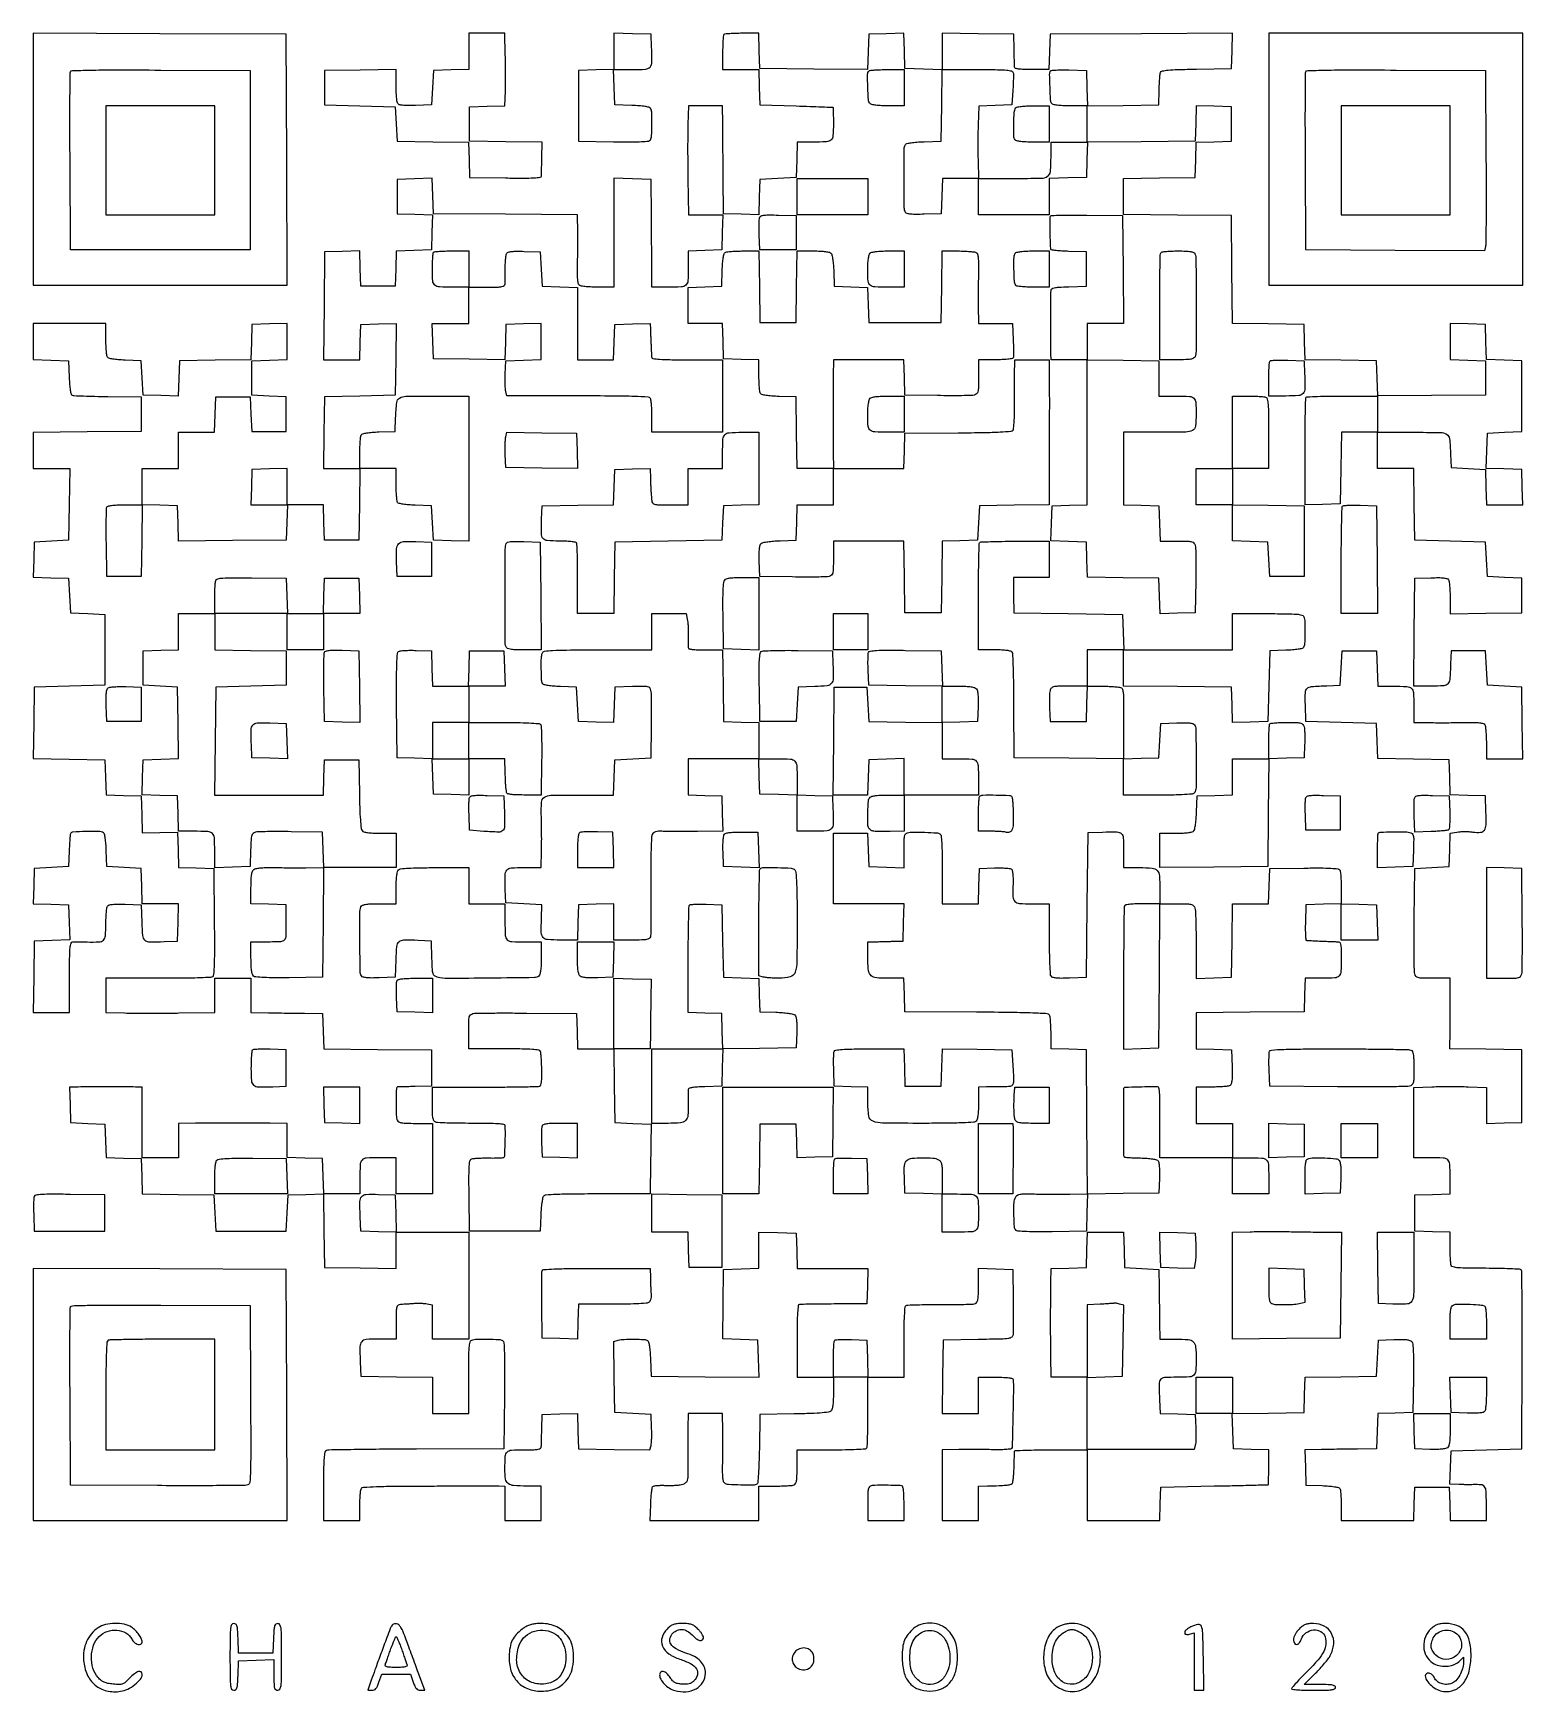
# Model space of a CAD drawing. Extents: x 156 to 936, y 100 to 969.
import ezdxf

# ---------------------------------------------------------------- set-up
doc = ezdxf.new("R2010")
doc.units = 0

msp = doc.modelspace()

# ---------------------------------------------------------------- linework, layer by layer
for points in [[(517.666667, 968.333333, 0.174709), (517.400808, 967.76784, 0.005871), (517.195833, 965.267708, 0.010477), (517.048334, 962.266524, 0.007039), (517, 958.833333), (517, 950), (526.462474, 950), (535.924948, 950), (536.212474, 940.75), (536.5, 931.5), (555.5, 930.944016, -0.000919), (562.802625, 930.716886, -0.001503), (568.992188, 930.49436, -0.000154), (574.521939, 930.277205, -0.15636), (574.75, 930.194016, -0.222997), (574.851677, 929.994843, -0.001022), (574.926563, 927.591545, -0.004489), (574.981982, 924.83856, -0.002788), (575, 921.606989, -0.016472), (574.790473, 915.248588, -0.199849), (573.728098, 913.10638, -0.169415), (571.374456, 912.165568, -0.011157), (563.955738, 912), (556.075052, 912), (555.787526, 902.75), (555.5, 893.5), (546, 893), (536.5, 892.5), (536.211984, 883.212977), (535.923969, 873.925954), (526.711984, 874.212977), (517.5, 874.5), (517.317402, 893.5, -0.000099), (517.242551, 901.452664, -0.000091), (517.168643, 909.635938, -0.000091), (517.105361, 916.936738, -0.0003), (517.067402, 921.75), (517, 931), (508.06862, 931), (499.13724, 931), (498.81862, 921.25, 0.006109), (498.716298, 916.247148, 0.001988), (498.684836, 908.85625, 0.001981), (498.715066, 900.643566, 0.00223), (498.810611, 892.75), (499.121221, 874), (508.098136, 874), (517.075052, 874), (516.787526, 864.75), (516.5, 855.5), (507.75, 855.211067), (499, 854.922134), (499, 846.068056, -0.014894), (498.799592, 839.341584, -0.19588), (497.745608, 837.139643, -0.17474), (495.397567, 836.170301, -0.011383), (487.918213, 836), (480, 836), (479.942909, 845.25, 0.000514), (479.908256, 850.06326, 0.000156), (479.845921, 857.364062, 0.000156), (479.77095, 865.547336, 0.00017), (479.692909, 873.5), (479.5, 892.5), (469.75, 892.786212), (460, 893.072424), (460, 864.536212), (460, 836), (451.75, 836.015313, -0.00947), (448.492707, 836.083063, -0.012511), (445.53057, 836.275149, -0.00995), (443.085243, 836.544424, -0.109274), (442.162577, 836.87836, -0.18441), (441.532918, 837.722065, -0.039647), (441.169131, 839.543279, -0.026717), (440.988785, 842.336308, -0.00795), (441.009484, 846.613047, 0.002535), (441.073257, 850.682755, 0.001444), (441.1112, 855.603113, 0.001442), (441.120809, 860.556818, 0.002386), (441.096907, 864.737975), (441, 873.97595), (403.25, 874.237975), (365.5, 874.5), (365.211984, 883.787023), (364.923969, 893.074046), (355.711984, 892.787023), (346.5, 892.5), (346.5, 883.5), (346.5, 874.5), (355.787023, 874.211984), (365.074046, 873.923969), (364.787023, 864.711984), (364.5, 855.5), (355.287036, 855.212964), (346.074071, 854.925929), (345.787036, 845.712964), (345.5, 836.5), (336.5, 836.5), (327.5, 836.5), (327.211984, 845.787023), (326.923969, 855.074046), (317.711984, 854.787023), (308.5, 854.5), (308.234427, 826.25), (307.968853, 798), (317.446901, 798), (326.924948, 798), (327.212474, 807.25), (327.5, 816.5), (336.772204, 816.78782), (346.044409, 817.075639), (345.772204, 798.28782), (345.5, 779.5), (327, 779), (308.5, 778.5), (308.227935, 759.75), (307.955869, 741), (317.5, 741), (327.044131, 741), (326.772065, 722.25), (326.5, 703.5), (317.5, 703.5), (308.5, 703.5), (308.212474, 712.75), (307.924948, 722), (298.462474, 722), (289, 722), (289, 731.537526), (289, 741.075052), (279.75, 740.787526), (270.5, 740.5), (270.212474, 731.25), (269.924948, 722), (279.5, 722), (289.075052, 722), (288.787526, 712.75), (288.5, 703.5), (260.287731, 703.234491), (232.075462, 702.968982), (231.787731, 712.234491), (231.5, 721.5), (222.25, 721.787526), (213, 722.075052), (213, 731.537526), (213, 741), (222.5, 741), (232, 741), (232, 750.5), (232, 760), (241.462474, 760), (250.924948, 760), (251.212474, 769.25), (251.5, 778.5), (260.5, 778.5), (269.5, 778.5), (270, 769.5), (270.5, 760.5), (279.5, 760.5), (288.5, 760.5), (288.5, 769.5), (288.5, 778.5), (279.5, 779), (270.5, 779.5), (270.5, 788.5), (270.5, 797.5), (279.75, 797.787526), (289, 798.075052), (289, 807.575052), (289, 817.075052), (279.75, 816.787526), (270.5, 816.5), (270.212764, 807.271928), (269.925529, 798.043857), (251.212764, 797.771928), (232.5, 797.5), (232.211984, 788.212977), (231.923969, 778.925954), (222.711984, 779.212977), (213.5, 779.5), (213, 788.5), (212.5, 797.5), (204.031844, 797.793967, -0.010674), (200.460658, 797.994333, -0.020911), (197.63313, 798.333008, -0.02067), (195.533237, 798.763838, -0.192561), (194.797157, 799.293967, -0.112667), (194.494381, 800.145071, -0.008725), (194.251296, 802.569165, -0.011582), (194.077072, 805.502124, -0.008579), (194.015313, 808.75), (194, 817), (175, 817), (156, 817), (156, 807.537526), (156, 798.075052), (165.25, 797.787526), (174.5, 797.5), (174.789612, 788.703415, 0.009092), (174.989793, 784.788974, 0.023653), (175.317872, 781.987394, 0.027582), (175.746466, 780.061932, 0.236839), (176.323085, 779.429515, 0.080844), (177.273815, 779.231768, 0.001539), (182.332354, 779.025995, 0.003696), (188.249913, 778.847322, 0.002462), (195.033473, 778.7261), (212.5, 778.5), (212.5, 769.5), (212.5, 760.5), (184.25, 760.234427), (156, 759.968853), (156, 750.484427), (156, 741), (165.522065, 741), (175.044131, 741), (174.772065, 722.25), (174.5, 703.5), (165.5, 703), (156.5, 702.5), (156.212977, 693.288016), (155.925954, 684.076031), (165.212977, 683.788016), (174.5, 683.5), (175, 674.5), (175.5, 665.5), (184.5, 665), (193.5, 664.5), (193.5, 646), (193.5, 627.5), (175, 627), (156.5, 626.5), (156.228016, 607.772146), (155.956032, 589.044292), (174.728016, 588.772146), (193.5, 588.5), (193.787036, 579.287036), (194.074071, 570.074071), (203.287036, 569.787036), (212.5, 569.5), (212.784983, 559.851878), (213.069966, 550.203756), (222.284983, 550.351878), (231.5, 550.5), (231.787036, 541.287036), (232.074071, 532.074071), (241.287036, 531.787036), (250.5, 531.5), (250.766137, 503.56899, -0.001944), (250.845868, 489.431823, -0.009123), (250.711789, 481.303472, -0.008137), (250.438714, 475.955075, -0.233022), (249.766137, 474.794327, -0.135118), (248.750948, 474.458857, -0.00304), (243.584428, 474.228973, -0.006628), (237.489606, 474.075779, -0.00441), (230.5, 474.054424, 0.000642), (222.930231, 474.088342, 0.000573), (215.070312, 474.104465, 0.000575), (208.007998, 474.102741, 0.001789), (203.25, 474.079087), (194, 474), (194, 465.06862), (194, 456.13724), (203.75, 455.81862, 0.006109), (208.752852, 455.716298, 0.001988), (216.14375, 455.684836, 0.001981), (224.356434, 455.715066, 0.00223), (232.25, 455.810611), (251, 456.121221), (251, 465.060611), (251, 474), (260.5, 474), (270, 474), (270, 465), (270, 456), (279.25, 455.893608, -0.000291), (283.478046, 455.842519, -0.000167), (288.573437, 455.776284, -0.000167), (293.69257, 455.70632, -0.000279), (298, 455.643608), (307.5, 455.5), (307.787321, 446.26551), (308.074641, 437.03102), (336.287321, 436.76551), (364.5, 436.5), (364.5, 427), (364.5, 417.5), (356, 417.296359, 0.000311), (352.68862, 417.214966, 0.000456), (349.776563, 417.138919, 0.000212), (347.295228, 417.070802, 0.008466), (346.75, 417.046359, 0.389752), (346.127377, 416.398816, 0.003578), (346.016098, 409.147138, 0.008021), (346.069885, 402.29899, 0.085838), (346.606989, 399.581787, 0.192406), (347.346128, 398.782907, 0.06988), (348.845898, 398.311531, 0.034532), (351.428287, 398.062976, 0.00673), (356.106989, 398), (365, 398), (365, 379.5), (365, 361), (355.5, 361), (346, 361), (346, 370.5), (346, 380), (337.106989, 380, 0.014768), (330.349521, 379.800362, 0.195511), (328.14255, 378.747254, 0.175208), (327.170753, 376.400012, 0.01141), (327, 368.918213), (327, 361), (317.537526, 361), (308.075052, 361), (307.787526, 370.25), (307.5, 379.5), (298.25, 379.787526), (289, 380.075052), (289, 389.037526), (289, 398), (280, 398.057692, 0.000568), (275.801215, 398.079838, 0.000295), (270.559375, 398.098438, 0.000293), (265.175369, 398.11121, 0.000446), (260.5, 398.115385, 0.000446), (255.824631, 398.11121, 0.000293), (250.440625, 398.098438, 0.000295), (245.198785, 398.079838, 0.000568), (241, 398.057692), (232, 398), (232, 389), (232, 380), (222.5, 380), (213, 380), (213, 398.5), (213, 417), (209.5, 417.037037, 0.002294), (204.644046, 417.066145, 0.000352), (194.984125, 417.072941, 0.000391), (185.28318, 417.065348, 0.001649), (179.462474, 417.037037), (174.924948, 417), (175.212474, 407.75), (175.5, 398.5), (184.5, 398), (193.5, 397.5), (193.788393, 388.787018), (194.076786, 380.074036), (203.288393, 379.787018), (212.5, 379.5), (212.787236, 370.271928), (213.074471, 361.043857), (231.787236, 360.771928), (250.5, 360.5), (251, 351), (251.5, 341.5), (270, 341.5), (288.5, 341.5), (289, 351), (289.5, 360.5), (298.728277, 360.787238), (307.956554, 361.074477), (308.228277, 341.787238), (308.5, 322.5), (327.25, 322.227935), (346, 321.955869), (346, 331.477935), (346, 341), (365, 341), (384, 341), (384, 313), (384, 285), (374.5, 285), (365, 285), (365, 293.920545), (365, 302.841089), (362.25, 303.335648, 0.027551), (360.88379, 303.504334, 0.010794), (358.985938, 303.592026, 0.010646), (356.924413, 303.598822, 0.013044), (355, 303.513938, -0.001147), (353.112135, 303.385607, -0.00104), (351.160937, 303.261541, -0.00104), (349.414054, 303.157761, -0.00334), (348.25, 303.098835, 0.133146), (346.989025, 302.696808, 0.191025), (346.315245, 301.752866, 0.056508), (346.047365, 299.696273, 0.004157), (346, 294), (346, 285), (337.019052, 285, 0.017192), (330.247903, 284.767116, 0.20709), (327.982164, 283.595696, 0.171789), (327.060049, 281.02952, 0.011142), (327.201382, 272.988223), (327.5, 265.5), (346.25, 265.227935), (365, 264.955869), (365, 255.477935), (365, 246), (374.5, 246), (384, 246), (384, 264.893011, -0.002389), (384.050787, 275.521809, -0.017848), (384.278963, 280.561114, -0.035117), (384.708785, 283.38321, -0.25083), (385.581787, 284.393011, -0.084467), (388.211856, 284.920332, -0.010846), (393.985226, 284.964484, -0.008749), (399.830282, 284.780063, -0.129858), (401.766137, 284.165697, -0.238902), (402.439694, 283.032303, -0.008101), (402.712124, 277.69409, -0.009141), (402.846101, 269.577531, -0.001938), (402.766137, 255.43101), (402.5, 227.5), (356.748104, 227.356261, 0.001165), (339.101706, 227.259687, 0.001851), (323.99576, 227.085876, 0.000387), (310.714648, 226.873607, 0.087636), (309.498104, 226.637646, 0.256074), (308.685185, 225.678397, 0.030333), (308.278741, 222.814765, 0.017396), (308.052913, 217.860871, 0.002692), (308, 208.031385), (308, 190), (317.5, 190), (327, 190), (327.015313, 197.75, -0.00929), (327.078177, 200.807947, -0.01233), (327.255544, 203.584583, -0.009702), (327.503757, 205.877048, -0.110111), (327.811617, 206.72943, -0.241677), (328.933138, 207.387457, -0.004788), (335.758543, 207.706901, -0.007175), (345.738954, 207.934928, -0.001659), (362.546304, 208.021915, -0.000133), (375.791731, 208.042991, -0.000193), (387.480789, 208.053968, -0.000096), (397.41289, 208.057561, -0.003311), (399.75, 208.042485), (403, 208), (403, 199), (403, 190), (412.5, 190), (422, 190), (422, 199), (422, 208), (414.434259, 208, -0.017156), (407.521518, 208.237262, -0.150034), (404.690578, 209.323777, -0.196163), (403.348117, 211.673442, -0.03293), (403, 216.953396, -0.014039), (403.187192, 223.618842, -0.185133), (404.179548, 225.8275, -0.183825), (406.39721, 226.814689, -0.013806), (413.106989, 227, 0.005259), (418.180858, 227.053366, 0.043063), (420.481104, 227.300685, 0.125513), (421.605777, 227.834147, 0.215215), (422.052954, 228.75, 0.000721), (422.083895, 229.823683, 0.000087), (422.148235, 232.189063, 0.000103), (422.223627, 235.000094, 0.000085), (422.302954, 238), (422.5, 245.5), (431.711984, 245.787023), (440.923969, 246.074046), (441.211984, 236.787023), (441.5, 227.5), (460.225433, 227.228025), (478.950865, 226.95605), (479.526345, 229.248942, 0.045086), (479.731795, 230.556998, 0.00902), (479.844384, 232.918403, 0.009468), (479.873856, 235.680843, 0.008706), (479.800912, 238.520917), (479.5, 245.5), (470, 246), (460.5, 246.5), (460.228384, 265.127716), (459.956769, 283.755432), (462.228384, 284.364061, -0.054124), (465.422897, 284.858758, -0.013997), (470.639658, 284.950079, -0.010083), (475.861862, 284.789945, -0.129551), (477.707902, 284.201688, -0.195149), (478.24575, 283.447011, -0.020215), (478.673305, 281.262875, -0.020298), (479.008289, 278.292364, -0.009786), (479.207902, 274.467001), (479.5, 265.5), (507.786401, 265.234365), (536.072801, 264.96873), (535.786401, 274.734365), (535.5, 284.5), (526.276733, 284.787172), (517.053466, 285.074344), (517.276733, 303.287172), (517.5, 321.5), (526.75, 321.787526), (536, 322.075052), (536, 331.573738), (536, 341.072424), (545.75, 340.786212), (555.5, 340.5), (555.787526, 331.25), (556.075052, 322), (574.575052, 322), (593.075052, 322), (592.787526, 312.75), (592.5, 303.5), (575.5, 303.370444, 0.000608), (568.894828, 303.31207, 0.000911), (563.126562, 303.243565, 0.000367), (558.178847, 303.172153, 0.020226), (557.25, 303.120444, 0.351884), (556.598701, 302.485398, 0.014012), (556.268032, 298.951737, 0.01337), (556.055761, 293.447156, 0.002951), (556, 284), (556, 265), (565.5, 265), (575, 265), (575, 256.622445, -0.00979), (574.924918, 252.787976, -0.024916), (574.67771, 250.017003, -0.032122), (574.279311, 248.081684, -0.153905), (573.676204, 247.146237, -0.150078), (572.490107, 246.652029, -0.006421), (567.9248, 246.267561, -0.009449), (562.018538, 245.958517, -0.004527), (554.426204, 245.773792), (536.5, 245.5), (536.226088, 227.544238, -0.004561), (536.04793, 220.236809, -0.008822), (535.749068, 214.397982, -0.004061), (535.385642, 209.681654, -0.237362), (534.946239, 208.966774, -0.139564), (533.069674, 208.434794, -0.006862), (526.565524, 208.531207, -0.007359), (520.102437, 208.811002, -0.124536), (518.08369, 209.448277, -0.196924), (517.518161, 210.22661, -0.031667), (517.18249, 212.112314, -0.024579), (517.005575, 214.885822, -0.008746), (517.017246, 218.85825, 0.002566), (517.078068, 222.833867, 0.001428), (517.113481, 227.678673, 0.001425), (517.12134, 232.58124, 0.002308), (517.096907, 236.75), (517, 246), (508, 246), (499, 246), (498.857208, 238.75, 0.002703), (498.806719, 235.21616, 0.001132), (498.775222, 230.455828, 0.00112), (498.76446, 225.362742, 0.001454), (498.778623, 220.695371, -0.003335), (498.773435, 213.558413, -0.051744), (498.502911, 211.126673, -0.157068), (497.751078, 209.830986, -0.092792), (496.210676, 208.889999, -0.054929), (494.789292, 208.521645, -0.015669), (492.52123, 208.265431, -0.015576), (489.925857, 208.135546, -0.015934), (487.347073, 208.169106, 0.012551), (484.901287, 208.217484, 0.017366), (482.708817, 208.129623, 0.013991), (480.924441, 207.945607, 0.16505), (480.307811, 207.641714, 0.158328), (479.973551, 206.98644, 0.008128), (479.633714, 204.599036, 0.012276), (479.341183, 201.70073, 0.008543), (479.147384, 198.417236), (478.794768, 190), (507.397384, 190), (536, 190), (536, 199), (536, 208), (544.418213, 208, 0.006641), (547.757628, 208.044357, 0.008515), (550.828225, 208.178303, 0.006804), (553.386579, 208.368566, 0.069754), (554.418213, 208.606989, 0.192406), (555.217093, 209.346128, 0.06988), (555.688469, 210.845898, 0.034532), (555.937024, 213.428287, 0.00673), (556, 218.106989), (556, 227), (573.940983, 227, 0.004428), (581.323161, 227.065379, 0.008952), (587.133626, 227.272412, 0.004249), (591.780128, 227.560952, 0.241197), (592.496309, 227.994028, 0.129337), (592.743886, 228.804914, 0.001796), (592.927811, 233.985315, 0.004898), (593.061226, 240.021129, 0.003188), (593.102555, 246.994028), (593.094458, 265), (602.547229, 265), (612, 265), (612, 283.440983, -0.003954), (612.06367, 291.492401, -0.010033), (612.273466, 297.336981, -0.006125), (612.573635, 301.731761, -0.238572), (613.06979, 302.543132, -0.129285), (613.929705, 302.805777, -0.002341), (618.75574, 302.972856, -0.005648), (624.41413, 303.078279, -0.003721), (630.92396, 303.077574, 0.003569), (637.474326, 303.074881, 0.005164), (643.261391, 303.173597, 0.002766), (648.145946, 303.334439, 0.082174), (649.35417, 303.582413, 0.18361), (650.194897, 304.334163, 0.077049), (650.686247, 305.796053, 0.036154), (650.93793, 308.351442, 0.006475), (651, 313.144515), (651, 322.075052), (660.017187, 321.787526), (669.034375, 321.5), (669.106927, 305.5, -0.000578), (669.128182, 299.208873, -0.000791), (669.131806, 293.545689, -0.000509), (669.122471, 288.786055, -0.009322), (669.089739, 287.272559, -0.230812), (668.395454, 285.983185, -0.12253), (666.671123, 285.295812, -0.028535), (662.79544, 284.991234, -0.001609), (650.75, 284.772559), (632.5, 284.5), (632.228407, 265.25), (631.956814, 246), (641.478407, 246), (651, 246), (651, 255.5), (651, 265), (660, 265, -0.007397), (664.253884, 264.937063, -0.026727), (666.953079, 264.712432, -0.040169), (668.623925, 264.344468, -0.307136), (669.102444, 263.75, -0.024083), (669.275333, 258.60896, -0.001745), (669.019194, 244.40451, -0.000417), (668.672169, 228.883759, -0.133379), (668.326927, 227.719961, -0.231592), (667.765839, 227.366573, -0.008902), (665.247444, 227.141584, -0.014325), (662.173041, 227.010379, -0.009432), (658.632544, 227.027588, 0.00287), (654.501556, 227.101891, 0.001739), (649.612372, 227.144753, 0.001742), (644.759511, 227.153501, 0.003069), (640.75, 227.122144), (632, 227), (632, 208.5), (632, 190), (641.5, 190), (651, 190), (651, 199), (651, 208), (655.75, 208.091869, 0.003582), (661.768738, 208.251419, 0.015202), (665.363601, 208.482054, 0.021292), (667.6651, 208.799464, 0.152611), (668.647265, 209.313932, 0.159659), (668.962975, 209.937376, 0.008884), (669.258594, 212.124677, 0.012981), (669.500394, 214.785938, 0.009084), (669.640337, 217.794377, -0.000597), (669.729093, 220.801236, -0.000864), (669.815246, 223.456786, -0.000435), (669.894248, 225.711162, -0.014526), (669.929293, 226.25, -0.373963), (670.249218, 226.554728, -0.001511), (675.56048, 226.779687, -0.006128), (681.709717, 226.94607, -0.003699), (689, 227), (708, 227), (708, 208.5), (708, 190), (726.961067, 190), (745.922134, 190), (746.211067, 198.75), (746.5, 207.5), (774.5, 208.039808, 0.000687), (785.253672, 208.261902, 0.00113), (794.348437, 208.482792, 0.000082), (802.51611, 208.700972, 0.16966), (802.75, 208.789808, 0.213336), (802.851723, 208.999684, 0.000925), (802.926563, 211.570983, 0.004202), (802.981982, 214.511431, 0.00261), (803, 217.962474), (803, 226.924948), (793.75, 227.212474), (784.5, 227.5), (784.212768, 236.727798), (783.925536, 245.955596), (802.712768, 246.227798), (821.5, 246.5), (821.787236, 255.728072), (822.074471, 264.956143), (840.787236, 265.228072), (859.5, 265.5), (860, 275), (860.5, 284.5), (868.596055, 284.787955, -0.008942), (872.577326, 284.858305, -0.030291), (875.170365, 284.700505, -0.047636), (876.885185, 284.323256, -0.142536), (877.869615, 283.657104, -0.150949), (878.427957, 282.310631, -0.011656), (878.705298, 278.363156, -0.011716), (878.837549, 272.712463, -0.003819), (878.773559, 264.369149), (878.5, 246.5), (869.287036, 246.212964), (860.074071, 245.925929), (859.787036, 236.712964), (859.5, 227.5), (849.5, 227.378301, 0.000173), (845.032058, 227.322383, 0.000111), (839.856164, 227.254662, 0.000112), (834.79526, 227.186185, 0.000211), (830.712474, 227.128301), (821.924948, 227), (822.212474, 217.75), (822.5, 208.5), (830.968156, 208.206033, -0.010674), (834.539342, 208.005667, -0.020911), (837.36687, 207.666992, -0.02067), (839.466763, 207.236162, -0.192561), (840.202843, 206.706033, -0.110752), (840.505156, 205.866303, -0.009471), (840.748704, 203.57771, -0.012155), (840.92289, 200.806269, -0.009121), (840.984687, 197.75), (841, 190), (859.961067, 190), (878.922134, 190), (879.211067, 198.75), (879.5, 207.5), (888.5, 207.5), (897.5, 207.5), (897.788933, 198.75), (898.077866, 190), (907.538933, 190), (917, 190), (917, 198.980948, 0.011787), (916.849268, 205.374154, 0.144871), (916.055878, 207.654066, 0.220357), (914.278178, 208.658711, 0.031761), (910, 208.731917, -0.010705), (908.718212, 208.69989, -0.0035), (906.827626, 208.706371, -0.003486), (904.727877, 208.742909, -0.003929), (902.711067, 208.807929), (897.922134, 209), (898.211067, 217.75), (898.5, 226.5), (917, 227), (935.5, 227.5), (935.760112, 273.939888, 0.001704), (935.799282, 291.804786, 0.002766), (935.696842, 306.985033, 0.000433), (935.520288, 320.413743, 0.195273), (935.17946, 321.22054, 0.18443), (934.422702, 321.559066, 0.002677), (929.424237, 321.811813, 0.006941), (923.563195, 321.995251, 0.004474), (916.767862, 322.052737, -0.002658), (906.995479, 322.099917, -0.018757), (902.249722, 322.326242, -0.036466), (899.573396, 322.752833, -0.248277), (898.598514, 323.603872, -0.068643), (898.363721, 324.609653, -0.007238), (898.175814, 327.020364, -0.008843), (898.043762, 329.912374, -0.006986), (898, 333.044262), (898, 340.924948), (888.75, 341.212474), (879.5, 341.5), (879.5, 351), (879.5, 360.5), (888.75, 360.787526), (898, 361.075052), (898, 369.930537, 0.014889), (897.79962, 376.658129, 0.195866), (896.745668, 378.860252, 0.174757), (894.397656, 379.829682, 0.011384), (886.918213, 380), (879, 380), (879, 398.43138), (879, 416.86276), (888.5, 417.18138, -0.005281), (892.82474, 417.280715, -0.003101), (898, 417.312811, -0.003101), (903.17526, 417.280715, -0.005281), (907.5, 417.18138), (917, 416.86276), (917, 407.393854), (917, 397.924948), (926.25, 398.212474), (935.5, 398.5), (935.5, 417.5), (935.5, 436.5), (916.691845, 436.772279), (897.88369, 437.044558), (898.005816, 446.272279, 0.00159), (898.048065, 450.474552, 0.000931), (898.073276, 455.506544, 0.000931), (898.079743, 460.540656, 0.001584), (898.063971, 464.75), (898, 474), (889.019052, 474, -0.004718), (883.452651, 474.05252, -0.05329), (881.266935, 474.327943, -0.154152), (880.146391, 474.996168, -0.122466), (879.488111, 476.25, -0.056278), (879.275634, 477.910045, -0.001377), (879.182205, 485.623438, -0.002973), (879.151296, 494.682513, -0.002017), (879.219059, 505), (879.5, 531.5), (888.5, 532), (897.5, 532.5), (897.788377, 541.211887), (898.076754, 549.923773), (901.593145, 550.583452, -0.031225), (903.281131, 550.792154, -0.014495), (905.489293, 550.861949, -0.014296), (907.820209, 550.801377, -0.019331), (909.918717, 550.605171, 0.051794), (913.971406, 550.490088, 0.233661), (915.951001, 551.661144, 0.138524), (916.818988, 554.445191, 0.015475), (916.792008, 561.15308), (916.5, 569.5), (907.287036, 569.787036), (898.074071, 570.074071), (897.787036, 579.287036), (897.5, 588.5), (878.787236, 588.771928), (860.074471, 589.043857), (859.787236, 598.271928), (859.5, 607.5), (841, 608), (822.5, 608.5), (822.211486, 617.221282, -0.014846), (822.189376, 623.761311, -0.207486), (823.160535, 625.84864, -0.165246), (825.45013, 626.812948, -0.008693), (833.5, 627.245668), (840.5, 627.5), (841, 636.5), (841.5, 645.5), (850.5, 645.5), (859.5, 645.5), (859.787526, 636.25), (860.075052, 627), (867.955738, 627, -0.011491), (875.407908, 626.828717, -0.175559), (877.750156, 625.856224, -0.19511), (878.800898, 623.649006, -0.014732), (879, 616.893011), (879, 608), (888.25, 607.903093, 0.002383), (892.435798, 607.879192, 0.001441), (897.393355, 607.8888, 0.001443), (902.316423, 607.926742, 0.002536), (906.386953, 607.990516, -0.00795), (910.663692, 608.011215, -0.026717), (913.456721, 607.830869, -0.039647), (915.277935, 607.467082, -0.18441), (916.12164, 606.837423, -0.109274), (916.455576, 605.914757, -0.00995), (916.724851, 603.46943, -0.012511), (916.916937, 600.507293, -0.00947), (916.984687, 597.25), (917, 589), (926.522065, 589), (936.044131, 589), (935.772065, 607.75), (935.5, 626.5), (926.5, 627), (917.5, 627.5), (917, 636.5), (916.5, 645.5), (907.5, 645.5), (898.5, 645.5), (898.245668, 638.5, -0.009083), (897.810664, 630.523582, -0.165694), (896.83115, 628.213588, -0.198872), (894.703227, 627.189042, -0.014026), (887.965375, 627), (878.968853, 627), (879.234427, 655.25), (879.5, 683.5), (887.914347, 683.793098, -0.008519), (891.914541, 683.864234, -0.027159), (894.5815, 683.721251, -0.039341), (896.340297, 683.389362, -0.187221), (897.149034, 682.793098, -0.110486), (897.472488, 681.893757, -0.009508), (897.732898, 679.449928, -0.012178), (897.918961, 676.490502, -0.009146), (897.984687, 673.227935), (898, 664.955869), (916.75, 665.227935), (935.5, 665.5), (935.5, 674.5), (935.5, 683.5), (926.5, 684), (917.5, 684.5), (917, 693.5), (916.5, 702.5), (898, 703), (879.5, 703.5), (879.227935, 722.25), (878.955869, 741), (869.477935, 741), (860, 741), (860, 750.5), (860, 760), (878.480948, 760, -0.003686), (892.936052, 759.893432, -0.128759), (896.172966, 758.994614, -0.240039), (897.682974, 756.652575, -0.016298), (898.245668, 748.5), (898.5, 741.5), (907.5, 741), (916.5, 740.5), (916.787526, 731.25), (917.075052, 722), (926.575052, 722), (936.075052, 722), (935.787526, 731.25), (935.5, 740.5), (926.212977, 740.788016), (916.925954, 741.076031), (917.212977, 750.288016), (917.5, 759.5), (926.5, 760), (935.5, 760.5), (935.5, 779), (935.5, 797.5), (926.287036, 797.787036), (917.074071, 798.074071), (916.787036, 807.287036), (916.5, 816.5), (907.25, 816.787526), (898, 817.075052), (898, 807.575052), (898, 798.075052), (907.25, 797.787526), (916.5, 797.5), (916.5, 788.5), (916.5, 779.5), (888.287296, 779.267389), (860.074591, 779.034778), (859.787296, 788.267389), (859.5, 797.5), (840.787236, 797.771928), (822.074471, 798.043857), (821.787236, 807.271928), (821.5, 816.5), (802.765536, 816.772008), (784.031072, 817.044016), (783.765536, 845.272008), (783.5, 873.5), (755.25, 873.765573), (727, 874.031147), (727, 883.493508), (727, 892.955869), (745.75, 893.227935), (764.5, 893.5), (764.787036, 902.712964), (765.074071, 911.925929), (774.287036, 912.212964), (783.5, 912.5), (783.5, 921.5), (783.5, 930.5), (774.288016, 930.787023), (765.076031, 931.074046), (764.788016, 921.787023), (764.5, 912.5), (736.25, 912.234427), (708, 911.968853), (708, 921.462361), (708, 930.955869), (726.75, 931.227935), (745.5, 931.5), (745.631415, 939.219782, -0.006586), (745.724033, 942.286249, -0.008354), (745.894157, 945.114708, -0.006788), (746.107774, 947.472372, -0.065713), (746.341315, 948.447068, -0.254134), (747.307723, 949.272122, -0.028722), (750.254911, 949.72206, -0.01706), (755.3121, 950.025616, -0.002732), (765.209899, 950.227286), (783.5, 950.5), (783.787654, 959.75972), (784.075309, 969.01944), (736.287654, 968.75972), (688.5, 968.5), (688.212474, 959.25), (687.924948, 950), (678.962474, 950, -0.007409), (674.723914, 950.062814, -0.026911), (672.039886, 950.287306, -0.040784), (670.383699, 950.655535, -0.30952), (669.912575, 951.25, -0.010039), (669.871136, 952.082278, -0.000662), (669.803074, 954.482813, -0.000959), (669.73122, 957.344675, -0.000716), (669.662575, 960.5), (669.5, 968.5), (650.75, 968.772065), (632, 969.044131), (632, 959.485853), (632, 949.927576), (622.25, 950.213788), (612.5, 950.5), (612.211984, 959.787023), (611.923969, 969.074046), (602.711984, 968.787023), (593.5, 968.5), (593.212269, 959.234491), (592.924538, 949.968982), (564.712269, 950.234491), (536.5, 950.5), (536.212474, 959.75), (535.924948, 969), (527.129141, 969, 0.007069), (523.710337, 968.951665, 0.010516), (520.721268, 968.804167, 0.005912), (518.231776, 968.599163, 0.174595)], [(384, 959.537526), (384, 950.075052), (374.75, 949.787526), (365.5, 949.5), (365, 940.5), (364.5, 931.5), (356.085653, 931.206902, -0.008519), (352.085459, 931.135766, -0.027159), (349.4185, 931.278749, -0.039341), (347.659703, 931.610638, -0.187221), (346.850966, 932.206902, -0.110486), (346.527512, 933.106243, -0.009508), (346.267102, 935.550072, -0.012178), (346.081039, 938.509498, -0.009146), (346.015313, 941.772065), (346, 950.044131), (327.25, 949.772065), (308.5, 949.5), (308.5, 940.5), (308.5, 931.5), (327, 931), (345.5, 930.5), (346, 921.5), (346.5, 912.5), (365.212764, 912.228072), (383.925529, 911.956143), (384.212764, 902.728072), (384.5, 893.5), (403.25, 893.227935, 0.002816), (412.781155, 893.14333, 0.014081), (418.122589, 893.276443, 0.016656), (421.45, 893.564595, 0.363177), (422.073406, 894.227935, 0.007357), (422.109851, 895.076392, 0.000477), (422.177123, 897.543335, 0.000695), (422.250413, 900.483782, 0.000518), (422.323406, 903.728098), (422.5, 911.956197), (403.5, 912.228098), (384.5, 912.5), (384.5, 921.5), (384.5, 930.5), (393.708601, 930.786978), (402.917203, 931.073956), (403.208601, 938.786978, 0.00679), (403.299164, 942.531307, 0.002903), (403.32318, 947.538987, 0.002871), (403.287128, 952.87837, 0.003775), (403.18946, 957.75), (402.878919, 969), (393.43946, 969), (384, 969)], [(460, 959.573738), (460, 950.075052), (450.75, 949.787526), (441.5, 949.5), (441.5, 931), (441.5, 912.5), (459.926619, 912.226758, 0.003139), (469.125155, 912.14811, 0.013555), (474.589823, 912.283854, 0.01557), (478.126519, 912.578359, 0.226527), (479.161306, 913.226758, 0.132022), (479.817676, 915.326397, 0.009503), (479.949569, 921.472852, 0.009446), (479.848455, 927.622563, 0.13349), (479.201688, 929.707902, 0.195149), (478.447011, 930.24575, 0.020215), (476.262875, 930.673305, 0.020298), (473.292364, 931.008289, 0.009786), (469.467001, 931.207902), (460.5, 931.5), (460.212474, 940.75), (459.924948, 950), (469.443422, 950, 0.014946), (476.627699, 950.214802, 0.197184), (478.972481, 951.345011, 0.183239), (479.938215, 953.836261, 0.012613), (479.800912, 961.520917), (479.5, 968.5), (469.75, 968.786212), (460, 969.072424)], [(269.5, 902.5), (269.5, 855.5), (222.5, 855.5), (175.5, 855.5), (175.239372, 901.5, -0.000997), (175.174287, 919.225103, -0.001596), (175.197198, 934.357597, -0.000282), (175.267665, 947.72814, -0.090314), (175.461789, 948.759906, -0.301449), (176.45055, 949.464468, -0.003096), (185.402033, 949.70934, -0.005599), (198.68089, 949.841585, -0.001079), (222.722417, 949.759906), (269.5, 949.5)], [(612, 940.5), (612, 931), (603.7, 931, -0.011084), (600.171507, 931.07823, -0.020332), (597.306878, 931.322289, -0.021091), (595.139671, 931.689458, -0.144849), (594.2, 932.2, -0.181061), (593.346542, 934.07497, -0.00945), (593.010122, 940.795405, -0.009016), (592.921758, 947.54747, -0.197627), (593.666667, 949.333333, -0.174709), (594.23216, 949.599192, -0.005871), (596.732292, 949.804167, -0.010477), (599.733476, 949.951666, -0.007039), (603.166667, 950), (612, 950)], [(669.176676, 948.378534, -0.048737), (669.278351, 947.359253, -0.005281), (669.258149, 944.992491, -0.006438), (669.167817, 942.168339, -0.00515), (669, 939.128534), (668.5, 931.5), (659.815597, 931.212024), (651.131194, 930.924048), (650.815597, 921.038015, 0.00468), (650.715348, 916.593729, 0.002928), (650.677167, 911.389932, 0.002938), (650.699706, 906.263043, 0.005349), (650.787526, 902.075991), (651.075052, 893), (669.420894, 893, 0.004219), (683.772421, 893.121095, 0.131741), (687.154357, 894.089372, 0.243673), (688.675821, 896.560158, 0.018009), (688.986345, 904.75), (689, 912), (698.537526, 912), (708.075052, 912), (707.787526, 902.75), (707.5, 893.5), (697.75, 893.213788), (688, 892.927576), (688, 883.463788), (688, 874), (669.5, 874), (651, 874), (651, 883.5), (651, 893), (641.537526, 893), (632.075052, 893), (631.787526, 883.75), (631.5, 874.5), (622.58457, 874.208654, -0.007874), (618.325344, 874.136581, -0.025891), (615.518036, 874.278743, -0.03736), (613.675579, 874.608404, -0.190691), (612.849883, 875.208654, -0.139881), (612.131341, 877.639691, -0.001994), (612.047967, 892.962164, -0.001983), (612.086505, 908.290129, -0.140838), (612.798312, 910.707902, -0.195149), (613.552989, 911.24575, -0.020215), (615.737125, 911.673305, -0.020298), (618.707636, 912.008289, -0.009786), (622.532999, 912.207902), (631.5, 912.5), (631.772065, 931.25), (632.044131, 950), (650.448741, 950, -0.002301), (661.007064, 949.951401, -0.019292), (665.77097, 949.723583, -0.042915), (668.329912, 949.27868, -0.286488)], [(707.787526, 940.25), (708.075052, 931), (699.096543, 931, -0.008958), (695.11672, 931.071309, -0.021892), (692.19582, 931.30433, -0.024552), (690.133266, 931.663651, -0.201577), (689.372744, 932.205905, -0.124046), (688.797645, 934.02158, -0.005318), (688.464702, 940.77252, -0.005007), (688.270292, 947.561473, -0.135574), (688.712384, 949.286447, -0.247584), (689.192874, 949.591044, -0.006915), (691.723926, 949.757731, -0.012636), (694.784969, 949.839366, -0.008156), (698.331542, 949.786447), (707.5, 949.5)], [(916.777529, 904.5, -0.001169), (916.844214, 887.089041, -0.00181), (916.812248, 872.054912, -0.000538), (916.723164, 858.995066, -0.057675), (916.505999, 857.240125), (915.956939, 854.980251), (869.22847, 855.240125), (822.5, 855.5), (822.239372, 901.5, -0.000997), (822.174287, 919.225103, -0.001596), (822.197198, 934.357597, -0.000282), (822.267665, 947.72814, -0.090314), (822.461789, 948.759906, -0.301449), (823.45055, 949.464468, -0.003096), (832.402033, 949.70934, -0.005599), (845.68089, 949.841585, -0.001079), (869.722417, 949.759906), (916.5, 949.5)], [(688, 921.5), (688, 912), (679.622445, 912, -0.010156), (675.907553, 912.075462, -0.022974), (673.106217, 912.318558, -0.026877), (671.094701, 912.697583, -0.160889), (670.202951, 913.255459, -0.169349), (669.512562, 915.105276, -0.00928), (669.492838, 921.396461, -0.010937), (669.724709, 927.610468, -0.124234), (670.460248, 929.935679, -0.21347), (671.103814, 930.372758, -0.014882), (673.319228, 930.698996, -0.018286), (676.159872, 930.926382, -0.010828), (679.559017, 931), (688, 931)], [(555.5, 864.5), (555.5, 855.5), (546, 855.5), (536.5, 855.5), (536.205027, 863.411609, -0.00675), (536.130612, 866.542108, -0.00884), (536.151823, 869.403425, -0.006817), (536.244157, 871.786543, -0.078674), (536.438128, 872.699359, -0.226742), (537.142535, 873.366783, -0.050502), (538.808733, 873.724677, -0.028831), (541.565901, 873.870994, -0.006604), (546.233101, 873.787749), (555.5, 873.5)], [(726.732692, 845.25), (726.965385, 817), (717.482692, 817), (708, 817), (708, 807.522065), (708, 798.044131), (726.75, 797.772065), (745.5, 797.5), (745.5, 788.24855), (745.5, 778.997101), (754.643011, 778.99855, -0.012653), (761.517674, 778.825636, -0.174679), (763.77851, 777.879558, -0.193418), (764.79883, 775.748254, -0.016094), (765, 769.5, -0.028723), (764.634279, 763.138828, -0.256607), (763.070165, 760.935046, -0.109502), (759.576702, 760.105813, -0.00373), (745.393011, 760), (727, 760), (727, 741.037526), (727, 722.075052), (736.25, 721.787526), (745.5, 721.5), (745.787526, 712.25), (746.075052, 703), (755.018474, 703, -0.004756), (760.557649, 702.947314, -0.053446), (762.737505, 702.671603, -0.153964), (763.856882, 702.003453, -0.121969), (764.516463, 700.75, -0.053901), (764.724981, 699.202744, -0.002978), (764.824256, 694.314063, -0.004581), (764.854498, 688.484344, -0.003332), (764.785515, 682), (764.5, 665.5), (755.288016, 665.212977), (746.076031, 664.925954), (745.788016, 674.212977), (745.5, 683.5), (726.787236, 683.771928), (708.074471, 684.043857), (707.787236, 693.271928), (707.5, 702.5), (698.212977, 702.788016), (688.925954, 703.076031), (689.212977, 712.288016), (689.5, 721.5), (698.75, 721.787526), (708, 722.075052), (708, 760.037526), (708, 798), (698.5, 798), (689, 798), (688.903778, 801.25, -0.007615), (688.858029, 804.43407, -0.000378), (688.87498, 814.900481, -0.000688), (688.915242, 825.633511, -0.001333), (688.982091, 834.212474, -0.231173), (689.434403, 835.114447, -0.11021), (690.642324, 835.67146, -0.040023), (693.077573, 835.996122, -0.005365), (698.25, 836.212474), (707.5, 836.5), (707.5, 845.5), (707.5, 854.5), (698.25, 854.787526, -0.007182), (694.697141, 854.949071, -0.011713), (691.690519, 855.19988, -0.005441), (689.202604, 855.493644, -0.341308), (688.909213, 855.787526, -0.025422), (688.669412, 858.940453, -0.00368), (688.5552, 865.385788, -0.001187), (688.499535, 872.35691, -0.125872), (688.728098, 873.271799, -0.266628), (689.225667, 873.579896, -0.001777), (694.509039, 873.737041, -0.006285), (700.632102, 873.820378, -0.003898), (707.822489, 873.771799), (726.5, 873.5)], [(384, 845.5), (384, 836), (393.5, 836, 0.004796), (398.952881, 836.052302, 0.040495), (401.394451, 836.297595, 0.119679), (402.58691, 836.829114, 0.223566), (403.058604, 837.75, 0.004887), (403.08334, 838.793522, 0.000706), (403.109975, 840.921982, 0.000801), (403.133884, 843.439101, 0.000685), (403.151189, 846.09079, -0.010308), (403.218517, 848.702623, -0.013249), (403.393465, 851.098713, -0.011091), (403.635253, 853.077898, -0.102817), (403.928238, 853.883887, -0.20143), (404.681256, 854.42111, -0.030804), (406.539428, 854.722032, -0.024471), (409.250233, 854.857769, -0.00898), (413.085653, 854.793098), (421.5, 854.5), (422, 845.5), (422.5, 836.5), (431.75, 836.212474), (441, 835.924948), (441, 816.962474), (441, 798), (450.462474, 798), (459.924948, 798), (460.212474, 807.25), (460.5, 816.5), (469.75, 816.787526), (479, 817.075052), (479.151563, 813.787526, -0.00039), (479.22447, 812.178858, -0.00016), (479.320952, 809.996961, -0.000158), (479.423016, 807.655011, -0.000203), (479.515371, 805.5, 0.001515), (479.606613, 803.493999, 0.001802), (479.705275, 801.601562, 0.00156), (479.799224, 800.005938, 0.011649), (479.863808, 799.25, 0.347304), (480.502267, 798.600815, 0.014554), (483.947959, 798.268732, 0.013693), (489.317883, 798.056032, 0.003051), (498.5, 798), (517, 798), (517, 779), (517, 760), (498.5, 760), (480, 760), (479.984687, 768.25, 0.008927), (479.920593, 771.501544, 0.01195), (479.739403, 774.445885, 0.009206), (479.486114, 776.877946, 0.111326), (479.171179, 777.757267, 0.242755), (477.997888, 778.442887, 0.004628), (470.72757, 778.75777, 0.006816), (459.947732, 778.977656, 0.001452), (441.194815, 779.050012), (404.016648, 779.085489), (403.457412, 781.313662, -0.045683), (403.257984, 782.593309, -0.008813), (403.150845, 784.937414, -0.009312), (403.124943, 787.685587, -0.008473), (403.199088, 790.520917), (403.5, 797.5), (412.75, 797.787526), (422, 798.075052), (422, 807.575052), (422, 817.075052), (412.75, 816.787526), (403.5, 816.5), (403.212184, 807.228074), (402.924368, 797.956148), (384.212184, 798.228074), (365.5, 798.5), (365.212474, 807.75), (364.924948, 817), (374.462474, 817), (384, 817), (384, 826.5), (384, 836), (376.081787, 836, -0.010973), (368.645885, 836.163215, -0.166948), (366.282706, 837.092708, -0.201813), (365.213878, 839.212898, -0.017167), (365, 845.440322, -0.007555), (365.048362, 848.640807, -0.011152), (365.195833, 851.446011, -0.006592), (365.401283, 853.774411, -0.17274), (365.666667, 854.333333, -0.174709), (366.23216, 854.599192, -0.005871), (368.732292, 854.804167, -0.010477), (371.733476, 854.951666, -0.007039), (375.166667, 855), (384, 855)], [(536.227935, 836.25), (536.5, 817.5), (546, 817.5), (555.5, 817.5), (555.772065, 836.25), (556.044131, 855), (564.399621, 855, -0.009965), (568.177532, 854.924697, -0.024212), (570.953999, 854.678965, -0.030117), (572.913663, 854.288032, -0.156497), (573.831844, 853.702616, -0.123819), (574.268892, 852.789339, -0.013166), (574.679152, 850.450258, -0.0156), (575.012379, 847.592986, -0.011934), (575.204288, 844.452616), (575.5, 836.5), (584.212982, 836.211607), (592.925964, 835.923214), (593.212982, 826.711607), (593.5, 817.5), (612.5, 817.5), (631.5, 817.5), (631.772065, 836.25), (632.044131, 855), (640.272065, 854.984687, -0.009495), (643.520903, 854.916936, -0.012536), (646.475912, 854.724851, -0.009984), (648.915308, 854.455555, -0.109188), (649.837423, 854.12164, -0.18441), (650.467082, 853.277935, -0.039647), (650.830869, 851.456721, -0.026717), (651.011215, 848.663692, -0.00795), (650.990516, 844.386953, 0.002536), (650.926742, 840.316423, 0.001443), (650.8888, 835.393355, 0.001441), (650.879192, 830.435798, 0.002383), (650.903093, 826.25), (651, 817), (659.926526, 817), (668.853053, 817), (669.176526, 808.476825, -0.004031), (669.276216, 805.140507, -0.005712), (669.307063, 802.17039, -0.003384), (669.287577, 799.674037, -0.078732), (669.166667, 798.976825, -0.280981), (668.699909, 798.588358, -0.010265), (666.313814, 798.286733, -0.016066), (663.360799, 798.070534, -0.010239), (659.916667, 798), (651, 798), (651, 789.019052, -0.004723), (650.947431, 783.453715, -0.05326), (650.67194, 781.266759, -0.153853), (650.003761, 780.144552, -0.122337), (648.75, 779.483876, -0.054093), (647.194714, 779.275104, -0.002845), (642.167188, 779.176222, -0.00446), (636.175971, 779.145932, -0.003227), (629.5, 779.214823), (612.5, 779.5), (612.212474, 788.75), (611.924948, 798), (593.462474, 798), (575, 798), (574.928571, 789.5, 0.000829), (574.901123, 785.430784, 0.000379), (574.878125, 780.11875, 0.000375), (574.862343, 774.524142, 0.000518), (574.857143, 769.5, 0.000518), (574.862343, 764.475858, 0.000375), (574.878125, 758.88125, 0.000379), (574.901123, 753.569216, 0.000829), (574.928571, 749.5), (575, 741), (593.462474, 741), (611.924948, 741), (612.212474, 750.25), (612.5, 759.5), (640.429221, 759.730968, 0.002111), (654.066864, 759.901338, 0.008553), (662.372603, 760.182336, 0.006357), (668.053353, 760.54433, 0.239654), (669.119431, 761.193243, 0.114871), (669.418917, 762.082546, 0.007178), (669.646831, 764.86456, 0.010299), (669.803902, 768.219069, 0.007445), (669.846214, 771.962275, -0.001051), (669.839904, 776.214441, -0.000686), (669.849668, 781.121731, -0.00069), (669.872352, 785.90694, -0.001318), (669.906004, 789.75), (670, 798), (679, 798), (688, 798), (688.065327, 788.75, -0.000911), (688.087835, 784.454106, -0.000484), (688.100863, 779.132812, -0.000482), (688.103677, 773.692963, -0.000748), (688.094565, 769, 0.000214), (688.078691, 763.725728, 0.000077), (688.060489, 756.230064, 0.000077), (688.043077, 748.020771, 0.000091), (688.029238, 740.272559), (688, 722.045117), (669.75, 721.772559), (651.5, 721.5), (651, 712.5), (650.5, 703.5), (641.271928, 703.212764), (632.043857, 702.925529), (631.771928, 684.212764), (631.5, 665.5), (622, 665.5), (612.5, 665.5), (612.227935, 684.25), (611.955869, 703), (593.477935, 703), (575, 703), (575, 694.019052, -0.004723), (574.947431, 688.453715, -0.05326), (574.67194, 686.266759, -0.153853), (574.003761, 685.144552, -0.122337), (572.75, 684.483876, -0.054093), (571.194714, 684.275104, -0.002845), (566.167188, 684.176222, -0.00446), (560.175971, 684.145932, -0.003227), (553.5, 684.214823), (536.5, 684.5), (536.212045, 692.596055, -0.009286), (536.146465, 696.457614, -0.027996), (536.297926, 699.085746, -0.040696), (536.648101, 700.859712, -0.151604), (537.261881, 701.802379, -0.125475), (538.210577, 702.25258, -0.012743), (540.688932, 702.672773, -0.015307), (543.715916, 703.01277, -0.011626), (547.049836, 703.206324), (555.5, 703.5), (555.787526, 712.75), (556.075052, 722), (565.537526, 722), (575, 722), (575, 731.5), (575, 741), (565.522065, 741), (556.044131, 741), (555.772065, 759.75), (555.5, 778.5), (546.532999, 778.792098, -0.009786), (542.707636, 778.991711, -0.020298), (539.737125, 779.326695, -0.020215), (537.552989, 779.75425, -0.195149), (536.798312, 780.292098, -0.112481), (536.495126, 781.143415, -0.008796), (536.251635, 783.557593, -0.011636), (536.07716, 786.478846, -0.00863), (536.015313, 789.712474), (536, 797.924948), (526.75, 798.212474), (517.5, 798.5), (517.212474, 807.75), (516.924948, 817), (507.962474, 817), (499, 817), (499, 826.461067), (499, 835.922134), (507.75, 836.211067), (516.5, 836.5), (516.793967, 844.968156, -0.010674), (516.994333, 848.539342, -0.020911), (517.333008, 851.36687, -0.02067), (517.763838, 853.466763, -0.192561), (518.293967, 854.202843, -0.112587), (519.144588, 854.505599, -0.008757), (521.562684, 854.748704, -0.011606), (524.488515, 854.922926, -0.008601), (527.727935, 854.984687), (535.955869, 855)], [(612, 845.5), (612, 836), (604.081787, 836, -0.01065), (596.689481, 836.157481, -0.159949), (594.309746, 837.052708, -0.206765), (593.227098, 839.102218, -0.019554), (593, 844.906989, -0.012415), (593.08019, 848.136184, -0.021121), (593.327993, 850.825282, -0.021703), (593.698102, 852.888147, -0.142062), (594.2, 853.8, -0.144849), (595.139671, 854.310542, -0.021091), (597.306878, 854.677711, -0.020332), (600.171507, 854.92177, -0.011084), (603.7, 855), (612, 855)], [(688, 845.5), (688, 836), (679.559017, 836, -0.01119), (676.279308, 836.07341, -0.016598), (673.413877, 836.297226, -0.011755), (671.093473, 836.611579, -0.218129), (670.492686, 837.011835, -0.125738), (669.793728, 839.244379, -0.009793), (669.581594, 845.544051, -0.008457), (669.599672, 851.916449, -0.163695), (670.257069, 853.75, -0.166855), (671.122458, 854.30635, -0.027009), (673.117627, 854.68322, -0.023096), (675.906769, 854.925088, -0.01008), (679.622445, 855), (688, 855)], [(764.348402, 853.534463, -0.090902), (764.893794, 850.621734, -0.000703), (764.951236, 826.565084, -0.0007), (764.941148, 802.502336, -0.0914), (764.401298, 799.603383, -0.189303), (763.658231, 798.790547, -0.072369), (762.173355, 798.312371, -0.035124), (759.60325, 798.062701, -0.006656), (754.893011, 798), (746, 798), (745.941569, 814.75, -0.001318), (745.926908, 831.95678, -0.00383), (746.039246, 843.850533, -0.001625), (746.222723, 852.862573, -0.133272), (746.616237, 854.188075, -0.226756), (747.11876, 854.511065, -0.008412), (749.418742, 854.761497, -0.013808), (752.221911, 854.941198, -0.009101), (755.452028, 855, -0.007893), (759.632521, 854.933999, -0.032936), (762.137704, 854.689167, -0.058864), (763.653652, 854.251839, -0.204256)], [(821.800912, 790.520917, -0.012322), (821.941866, 782.88044, -0.176722), (821.009281, 780.372662, -0.202101), (818.732324, 779.227183, -0.01682), (811.980948, 779), (803, 779), (803, 787.833333, -0.007416), (803.050964, 791.269043, -0.010972), (803.206402, 794.278277, -0.006396), (803.422807, 796.77838, -0.173269), (803.702644, 797.369311, -0.179987), (804.290922, 797.638564, -0.007016), (806.709672, 797.781547, -0.011703), (809.626528, 797.84459, -0.007913), (812.952644, 797.785977), (821.5, 797.5)], [(384, 740.937474), (384, 702.924948), (374.75, 703.212474), (365.5, 703.5), (365, 712.5), (364.5, 721.5), (356.031844, 721.793967, -0.010674), (352.460658, 721.994333, -0.020911), (349.63313, 722.333008, -0.02067), (347.533237, 722.763838, -0.192561), (346.797157, 723.293967, -0.112667), (346.494381, 724.145071, -0.008725), (346.251296, 726.569165, -0.011582), (346.077072, 729.502124, -0.008579), (346.015313, 732.75), (346, 741), (336.5, 741), (327, 741), (327.015313, 749.25, -0.008579), (327.077072, 752.497876, -0.011582), (327.251296, 755.430835, -0.008725), (327.494381, 757.854929, -0.112667), (327.797157, 758.706033, -0.192561), (328.533237, 759.236162, -0.02067), (330.63313, 759.666992, -0.020911), (333.460658, 760.005667, -0.010674), (337.031844, 760.206033), (345.5, 760.5), (345.754332, 767.5, -0.016371), (346.315745, 775.616958, -0.240427), (347.823322, 777.949992, -0.128341), (351.055318, 778.844202, -0.003659), (365.512777, 778.95), (384, 778.95)], [(612, 769.5), (612, 760), (604.081787, 760, -0.01065), (596.689481, 760.157481, -0.159949), (594.309746, 761.052708, -0.206765), (593.227098, 763.102218, -0.019554), (593, 768.906989, -0.012415), (593.08019, 772.136184, -0.021121), (593.327993, 774.825282, -0.021703), (593.698102, 776.888147, -0.142062), (594.2, 777.8, -0.144849), (595.139671, 778.310542, -0.021091), (597.306878, 778.677711, -0.020332), (600.171507, 778.92177, -0.011084), (603.7, 779), (612, 779)], [(801.393213, 778.402605, -0.251592), (802.247094, 777.412054, -0.034195), (802.670735, 774.611218, -0.017926), (802.898456, 769.653985, -0.002514), (802.95, 759.402605), (802.95, 741), (793.475, 741), (784, 741), (784, 731.522065), (784, 722.044131), (802.75, 721.772065), (821.5, 721.5), (821.5, 703), (821.5, 684.5), (812.5, 684.5), (803.5, 684.5), (803, 693.5), (802.5, 702.5), (793.25, 702.787526), (784, 703.075052), (784, 712.537526), (784, 722), (774.5, 722), (765, 722), (765, 731.5), (765, 741), (774.5, 741), (784, 741), (784, 760), (784, 779), (791.918213, 779, -0.006941), (795.064265, 778.956323, -0.008801), (797.967756, 778.824515, -0.007182), (800.387849, 778.636997, -0.068787)], [(860, 769.5), (860, 760), (850.522065, 760), (841.044131, 760), (840.772065, 741.25), (840.5, 722.5), (831.25, 722.212474), (822, 721.924948), (822, 749.795808, -0.002238), (822.04805, 760.528529, -0.003601), (822.195833, 769.675435, -0.000736), (822.395151, 777.701469, -0.192086), (822.666667, 778.333333, -0.188134), (823.281849, 778.603258, -0.001621), (828.522917, 778.804167, -0.005368), (834.591013, 778.951878, -0.0034), (841.666667, 779), (860, 779)], [(440.78782, 750.227796), (441.075639, 740.955591), (422.306207, 741.227796), (403.536776, 741.5), (403.200164, 748.410107, -0.009208), (403.114845, 751.228869, -0.00987), (403.136601, 753.984312, -0.009486), (403.246808, 756.347273, -0.045112), (403.456466, 757.68257), (404.04938, 760.044926), (422.27469, 759.772463), (440.5, 759.5)], [(536, 741.037526), (536, 722.075052), (526.75, 721.787526), (517.5, 721.5), (517, 712.5), (516.5, 703.5), (488.5, 703), (460.5, 702.5), (460.227935, 683.75), (459.955869, 665), (450.510308, 665), (441.064746, 665), (441.076904, 683.023438, 0.003131), (441.037917, 690.001818, 0.004817), (440.908199, 696.039357, 0.001738), (440.728735, 701.225373, 0.129595), (440.485514, 702.023438, 0.219636), (439.901505, 702.410096, 0.011158), (437.585316, 702.713135, 0.016121), (434.730924, 702.929171, 0.010826), (431.460035, 703, -0.019178), (425.157479, 703.241827, -0.207143), (422.952412, 704.404454, -0.169595), (422.054898, 706.932977, -0.012045), (422.199088, 714.520917), (422.5, 721.5), (441.212764, 721.771928), (459.925529, 722.043857), (460.212764, 731.271928), (460.5, 740.5), (469.75, 740.787526), (479, 741.075052), (479.171044, 735.787526, 0.002073), (479.250283, 733.616519, 0.002129), (479.346889, 731.465711, 0.002059), (479.446308, 729.600904, 0.00901), (479.529475, 728.5, -0.002632), (479.611453, 727.572497, -0.001411), (479.703403, 726.426562, -0.001405), (479.790634, 725.25688, -0.002198), (479.858431, 724.25, 0.138402), (480.3021, 722.987311, 0.184188), (481.301596, 722.312936, 0.053495), (483.466159, 722.04672, 0.003871), (489.5, 722), (499, 722), (499, 731.5), (499, 741), (508, 741), (517, 741), (517, 748.918213, -0.01141), (517.170753, 756.400012, -0.175208), (518.14255, 758.747254, -0.195511), (520.349521, 759.800362, -0.014768), (527.106989, 760), (536, 760)], [(212.772065, 703.25), (212.5, 684.5), (203.5, 684.5), (194.5, 684.5), (194.257563, 702, -0.002549), (194.198054, 708.796851, -0.003829), (194.221776, 714.726562, -0.001593), (194.297044, 719.79645, -0.084029), (194.476178, 720.75, -0.244101), (195.118174, 721.334549, -0.032293), (196.980493, 721.702751, -0.024651), (199.803922, 721.932911, -0.008012), (203.99068, 722), (213.044131, 722)], [(859.765573, 693.25), (860.031147, 665), (850.515573, 665), (841, 665), (841, 692.833333, -0.002362), (841.050651, 703.554139, -0.003792), (841.206402, 712.697027, -0.000816), (841.416662, 720.705227, -0.191676), (841.702644, 721.369311, -0.179987), (842.290922, 721.638564, -0.007016), (844.709672, 721.781547, -0.011703), (847.626528, 721.84459, -0.007913), (850.952644, 721.785977), (859.5, 721.5)], [(364.5, 693.5), (364.5, 684.5), (355.5, 684.5), (346.5, 684.5), (346.206229, 692.344796, -0.019645), (346.218611, 699.021195, -0.185166), (347.333807, 701.605942, -0.189669), (349.876766, 702.748898, -0.020771), (356.403945, 702.787955), (364.5, 702.5)], [(421.765573, 674.25), (422.031147, 646), (413.122562, 646, -0.006346), (408.274593, 646.06153, -0.037566), (405.752008, 646.315852, -0.082784), (404.322129, 646.822885, -0.176404), (403.563223, 647.69584, -0.09188), (403.028969, 650.57999, -0.000694), (403.064436, 674.689957, -0.000704), (403.167192, 698.782153, -0.090429), (403.717589, 701.706432, -0.222561), (404.398781, 702.362229, -0.052774), (405.977025, 702.720084, -0.030389), (408.568612, 702.867345, -0.007317), (412.87125, 702.787164), (421.5, 702.5)], [(688, 693.461538), (688, 684), (678.645592, 684), (669.291184, 684), (669.395592, 674.75), (669.5, 665.5), (698, 665), (726.5, 664.5), (726.787526, 655.25), (727.075052, 646), (755.537526, 646), (784, 646), (784, 655.5), (784, 665), (802.393011, 665, -0.002472), (812.723448, 664.948927, -0.018295), (817.640441, 664.72025, -0.036273), (820.393178, 664.288503, -0.24904), (821.393011, 663.418213, -0.084327), (821.913249, 660.827218, -0.010423), (821.965583, 655.045558, -0.008313), (821.798943, 649.183397, -0.131024), (821.202843, 647.293967, -0.192561), (820.466763, 646.763838, -0.02067), (818.36687, 646.333008, -0.020911), (815.539342, 645.994333, -0.010674), (811.968156, 645.793967), (803.5, 645.5), (803, 627), (802.5, 608.5), (793.288016, 608.212977), (784.076031, 607.925954), (783.788016, 617.212977), (783.5, 626.5), (755.25, 626.765573), (727, 627.031147), (727, 636.515573), (727, 646), (717.5, 646), (708, 646), (708, 636.5), (708, 627), (716.25, 626.984687, -0.009309), (719.505577, 626.918028, -0.012345), (722.46241, 626.72919, -0.00973), (724.903682, 626.464684, -0.10988), (725.813523, 626.136411, -0.187083), (726.427377, 625.304599, -0.036226), (726.793234, 623.437012, -0.025722), (726.989874, 620.616033, -0.008179), (726.99747, 616.401724, 0.001764), (726.95249, 612.322924, 0.001002), (726.92536, 607.386671, 0.001), (726.91794, 602.413774, 0.001651), (726.933947, 598.212474), (727, 588.924948), (736.25, 589.212474), (745.5, 589.5), (746, 598.5), (746.5, 607.5), (754.914347, 607.793098, -0.008519), (758.914541, 607.864234, -0.027159), (761.5815, 607.721251, -0.039341), (763.340297, 607.389362, -0.187221), (764.149034, 606.793098, -0.139797), (764.863031, 604.378753, -0.001963), (764.952171, 589.049156, -0.00195), (764.921322, 573.712427, -0.141046), (764.216011, 571.315273, -0.23202), (762.898204, 570.510167, -0.010776), (757.524769, 570.128529, -0.011328), (749.471632, 569.913473, -0.002796), (736.25, 569.933947), (727, 570), (727, 579.484665), (727, 588.969329), (698.342479, 589.234665), (669.684958, 589.5), (669.592479, 616.5, 0.002785), (669.498575, 626.939141, 0.004334), (669.289517, 635.935938, 0.001379), (669.020043, 643.708105, 0.135062), (668.690983, 644.75, 0.188703), (667.905665, 645.314643, 0.029014), (665.983238, 645.689017, 0.024001), (663.22901, 645.92738, 0.009585), (659.440983, 646), (651, 646), (651, 673.833333, -0.002112), (651.04527, 684.549023, -0.003405), (651.184535, 693.67516, -0.000659), (651.372183, 701.697748, -0.1925), (651.628205, 702.294872, -0.188529), (652.209419, 702.549364, -0.001522), (657.321715, 702.738542, -0.005199), (663.232176, 702.877738, -0.003287), (670.128205, 702.923077), (688, 702.923077)], [(288.787526, 674.25), (289.075052, 665), (298.5, 665), (307.924948, 665), (308.212474, 674.25), (308.5, 683.5), (317.5, 683.5), (326.5, 683.5), (326.787526, 674.25), (327.075052, 665), (317.537526, 665), (308, 665), (308, 655.5), (308, 646), (298.5, 646), (289, 646), (289, 655.5), (289, 665), (270, 665), (251, 665), (251, 655.522065), (251, 646.044131), (269.75, 645.772065), (288.5, 645.5), (288.5, 636.5), (288.5, 627.5), (270, 627), (251.5, 626.5), (251.234427, 598.25), (250.968853, 570), (279.446901, 570), (307.924948, 570), (308.212474, 579.25), (308.5, 588.5), (317.5, 588.5), (326.5, 588.5), (326.773792, 570.573796, 0.004527), (326.958517, 562.981462, 0.009449), (327.267561, 557.0752, 0.006421), (327.652029, 552.509893, 0.150078), (328.146237, 551.323796, 0.153905), (329.081684, 550.720689, 0.032122), (331.017003, 550.32229, 0.024916), (333.787976, 550.075082, 0.00979), (337.622445, 550), (346, 550), (346, 541), (346, 532), (327.015335, 532), (308.030671, 532), (307.765335, 503.25), (307.5, 474.5), (290.059087, 474.285999, -0.004306), (282.398845, 474.257989, -0.010385), (276.733702, 474.403766, -0.008096), (272.515232, 474.668561, -0.154677), (271.309087, 475.158444, -0.155417), (270.71566, 476.084872, -0.030982), (270.321487, 478.035446, -0.024503), (270.075167, 480.812899, -0.009865), (270, 484.622445), (270, 493), (276.75, 493.09854, 0.004832), (285.622797, 493.313855, 0.168133), (287.539987, 494.051024, 0.212408), (288.379496, 495.780218, 0.008345), (288.5, 503), (288.5, 512.5), (279.25, 512.787526), (270, 513.075052), (270, 521.415081, -0.009369), (270.074592, 525.395555, -0.027864), (270.328387, 528.111124, -0.040409), (270.757806, 529.947796, -0.142865), (271.429025, 530.941096, -0.126079), (272.478059, 531.437386, -0.020842), (274.70906, 531.773153, -0.01976), (277.627836, 531.972485, -0.011128), (281.179025, 531.99527, 0.001988), (285.032846, 531.949545, 0.00107), (289.783924, 531.922233, 0.001065), (294.626715, 531.915077, 0.001674), (298.787526, 531.931729), (308.075052, 532), (307.787526, 541.25), (307.5, 550.5), (291, 550.774093, 0.003202), (284.518426, 550.840248, 0.004415), (278.697334, 550.810982, 0.002836), (273.813446, 550.715587, 0.052926), (272.288797, 550.514778, 0.127308), (271.064952, 549.862056, 0.142012), (270.372724, 548.721379, 0.052263), (270.019799, 546.518749, 0.005355), (269.788797, 541.240685), (269.5, 532.5), (260.25, 532.212474), (251, 531.924948), (251, 540.855485, 0.014613), (250.801631, 547.641353, 0.194755), (249.751728, 549.853421, 0.176009), (247.410229, 550.828279, 0.011516), (239.955738, 551), (232.075052, 551), (231.787526, 560.25), (231.5, 569.5), (222.212977, 569.788016), (212.925954, 570.076031), (213.212977, 579.288016), (213.5, 588.5), (222.771926, 588.787816), (232.043852, 589.075632), (231.771926, 607.787816), (231.5, 626.5), (222.5, 627), (213.5, 627.5), (213.5, 636.5), (213.5, 645.5), (222.75, 645.787526), (232, 646.075052), (232, 655.537526), (232, 665), (241.5, 665), (251, 665), (251, 672.918213, -0.006974), (251.043893, 676.064816, -0.008832), (251.176343, 678.969993, -0.007223), (251.364807, 681.391628, -0.068681), (251.600317, 682.400827, -0.251284), (252.588984, 683.254085, -0.0372), (255.288482, 683.64904, -0.018475), (260.125686, 683.813389, -0.002458), (270.350317, 683.732614), (288.5, 683.5)], [(536, 664.962474), (536, 645.924948), (526.75, 646.212474), (517.5, 646.5), (517.225877, 663.868471, -0.00406), (517.16492, 671.824314, -0.01151), (517.295194, 677.372241, -0.010742), (517.56419, 681.323087, -0.151969), (518.098322, 682.618471, -0.14796), (519.067419, 683.259343, -0.036628), (520.948271, 683.674557, -0.026507), (523.694117, 683.925259, -0.009512), (527.622445, 684), (536, 684)], [(498.494257, 662.026149, -0.028645), (498.735063, 660.523755, -0.010457), (498.90886, 658.375998, -0.010328), (499.001436, 656.014211, -0.012161), (498.988458, 653.776149, 0.002129), (498.933832, 651.664381, 0.002577), (498.901232, 649.682681, 0.002184), (498.889678, 648.014714, 0.017666), (498.914746, 647.25, 0.310068), (499.385314, 646.655347, 0.040766), (501.043051, 646.287182, 0.026882), (503.730757, 646.062764, 0.007388), (507.977935, 646), (516.955869, 646), (517.227935, 627.25), (517.5, 608.5), (526.75, 608.212474), (536, 607.924948), (536, 598.462474), (536, 589), (545.393011, 589, -0.013266), (552.547357, 588.810152, -0.190384), (554.818913, 587.770222, -0.181411), (555.822781, 585.436858, -0.011843), (556, 577.955738), (556, 570.075052), (565.25, 569.787526), (574.5, 569.5), (574.800912, 562.520917, -0.012322), (574.941866, 554.88044, -0.176722), (574.009281, 552.372662, -0.202101), (571.732324, 551.227183, -0.01682), (564.980948, 551), (556, 551), (556, 560.463788), (556, 569.927576), (546.25, 570.213788), (536.5, 570.5), (536.212474, 579.75), (535.924948, 589), (517.462474, 589), (499, 589), (499, 579.538933), (499, 570.077866), (507.75, 569.788933), (516.5, 569.5), (516.787526, 560.25), (517.075052, 551), (503.787526, 550.870953, -0.00176), (498.358014, 550.837335, -0.001864), (493.031743, 550.842964, -0.001776), (488.443969, 550.881218, -0.008531), (485.831172, 550.956884, 0.017965), (483.429436, 550.981109, 0.064353), (481.916067, 550.745617, 0.102071), (480.902997, 550.210016, 0.097715), (480.16592, 549.310024, 0.112412), (479.740039, 547.756174, 0.003516), (479.497394, 541.128702, 0.006199), (479.354937, 532.830818, 0.003222), (479.372296, 522.474093, -0.001562), (479.420742, 512.77673, -0.002352), (479.396797, 504.322077, -0.000929), (479.328648, 497.067897, -0.053984), (479.170918, 495.75, -0.195401), (478.525627, 494.832449, -0.099074), (477.189512, 494.307394, -0.038906), (474.667512, 494.056499, -0.005346), (469.383369, 494), (460, 494), (460, 503.537526), (460, 513.075052), (450.75, 512.787526), (441.5, 512.5), (441.212474, 503.25), (440.924948, 494), (432.029862, 494, -0.016634), (425.305271, 494.223782, -0.197845), (423.014758, 495.350573, -0.17783), (422.052765, 497.823524, -0.012974), (422.104252, 505.249161), (422.342746, 512.5), (412.921373, 513), (403.5, 513.5), (403.195758, 520.465814, -0.012398), (403.051692, 528.106346, -0.176685), (403.986178, 530.621763, -0.202091), (406.268956, 531.771373, -0.01693), (413.019052, 532), (422, 532), (422.175384, 540.75, 0.003831), (422.224237, 544.695932, 0.002358), (422.224251, 549.341517, 0.002364), (422.180877, 553.935854, 0.00423), (422.095454, 557.710483, -0.017751), (422.133141, 566.25075, -0.246575), (423.62545, 568.836588, -0.137279), (427.071144, 569.868658, -0.004542), (441.529862, 570), (459.924948, 570), (460.212474, 579.25), (460.5, 588.5), (470, 589), (479.5, 589.5), (479.766614, 606, 0.003267), (479.829046, 612.486999, 0.004477), (479.794819, 618.324975, 0.002936), (479.69354, 623.219748, 0.051887), (479.488238, 624.78715, 0.118397), (478.836705, 626.070995, 0.167412), (477.742007, 626.7179, 0.054191), (475.580655, 626.921037, 0.004141), (469.721624, 626.78715), (460.5, 626.5), (460.211984, 617.212977), (459.923969, 607.925954), (450.711984, 608.212977), (441.5, 608.5), (441, 617.5), (440.5, 626.5), (432.031844, 626.793967, -0.010674), (428.460658, 626.994333, -0.020911), (425.63313, 627.333008, -0.02067), (423.533237, 627.763838, -0.192561), (422.797157, 628.293967, -0.131024), (422.201057, 630.183397, -0.008313), (422.034417, 636.045558, -0.010423), (422.086751, 641.827218, -0.084327), (422.606989, 644.418213, -0.273835), (423.761746, 645.332741, -0.020194), (427.944071, 645.730728, -0.012172), (435.304032, 645.952681, -0.001451), (451.606989, 646), (480, 646), (480, 655.5), (480, 665), (488.920545, 665), (497.841089, 665)], [(326.772204, 626.71218), (327.044409, 607.924361), (317.772204, 608.21218), (308.5, 608.5), (308.225464, 625.964868, -0.002823), (308.157086, 632.753462, -0.004215), (308.180851, 638.688445, -0.00185), (308.262501, 643.748662, -0.086861), (308.45911, 644.754039, -0.230482), (309.132433, 645.382988, -0.046818), (310.777796, 645.724608, -0.028677), (313.433667, 645.867661, -0.007362), (317.733647, 645.789171), (326.5, 645.5)], [(364.787526, 636.25), (365.075052, 627), (374.5, 627), (383.924948, 627), (384.212474, 636.25), (384.5, 645.5), (393.5, 645.5), (402.5, 645.5), (402.787526, 636.25), (403.075052, 627), (393.537526, 627), (384, 627), (384, 617.5), (384, 608), (402.3, 608, -0.004743), (409.442539, 607.932238, -0.007554), (415.54812, 607.724076, -0.003211), (420.694493, 607.437596, -0.182516), (421.55, 607.052377, -0.186259), (421.942498, 606.169563, -0.003881), (422.149341, 601.281805, -0.008142), (422.25828, 595.312988, -0.004558), (422.206375, 588.052377), (421.91275, 570), (412.956375, 570, -0.007469), (408.728653, 570.063161, -0.026769), (406.037758, 570.288111, -0.040032), (404.367687, 570.656228, -0.304359), (403.88465, 571.25, 0.009119), (403.823595, 571.801517, 0.006205), (403.734936, 572.426563, 0.006254), (403.634316, 573.02778, 0.012489), (403.536965, 573.5, -0.043039), (403.438799, 574.185384, -0.002411), (403.328135, 576.335938, -0.003697), (403.227582, 578.900014, -0.002699), (403.152314, 581.75), (403, 589), (393.5, 589), (384, 589), (384, 579.462474), (384, 569.924948), (374.75, 570.212474), (365.5, 570.5), (365.212964, 579.712964), (364.925929, 588.925929), (355.712964, 589.212964), (346.5, 589.5), (346.287299, 616.964035, -0.002095), (346.239353, 630.454622, -0.008685), (346.386042, 638.600288, -0.006698), (346.65625, 644.136058, -0.23684), (347.287299, 645.219838, -0.120637), (348.139016, 645.519489, -0.010018), (350.493769, 645.703882, -0.012917), (353.347436, 645.796028, -0.009603), (356.5, 645.755803), (364.5, 645.5)], [(574.800912, 638.520917, -0.012477), (574.937542, 630.988791, -0.170867), (574.02491, 628.45151, -0.198326), (571.777845, 627.237089, -0.017722), (565.240685, 626.788797), (556.5, 626.5), (556, 617.5), (555.5, 608.5), (546, 608.5), (536.5, 608.5), (536.226208, 626.426279, -0.003249), (536.147799, 635.361782, -0.013893), (536.283743, 640.690417, -0.016197), (536.579906, 644.138473, -0.223681), (537.226208, 645.173493, -0.133483), (538.242764, 645.495864, -0.002983), (543.413324, 645.680659, -0.006529), (549.509839, 645.782483, -0.004344), (556.5, 645.747214), (574.5, 645.5)], [(631.787526, 636.25), (632.075052, 627), (640.415081, 627, -0.009472), (644.359698, 626.925268, -0.027224), (647.085306, 626.672919, -0.038548), (648.94081, 626.250556, -0.14531), (649.921326, 625.594796, -0.126804), (650.405224, 624.568167, -0.023545), (650.701133, 622.485252, -0.021342), (650.842502, 619.735348, -0.01153), (650.793771, 616.344796), (650.5, 608.5), (641.25, 608.212474), (632, 607.924948), (632, 598.462474), (632, 589), (640.893011, 589, -0.014768), (647.650479, 588.800362, -0.195511), (649.85745, 587.747254, -0.175208), (650.829247, 585.400012, -0.01141), (651, 577.918213), (651, 570), (631.5, 570), (612, 570), (612, 560.5), (612, 551), (604.75, 550.881517, -0.00421), (598.957668, 550.83564, -0.03311), (596.275222, 551.014815, -0.080035), (594.74853, 551.474762, -0.138363), (593.765313, 552.34995, -0.13617), (593.033172, 554.735276, -0.013388), (593.03101, 560.80292, -0.011726), (593.335963, 566.912821, -0.179924), (594.2, 568.8, -0.144849), (595.139671, 569.310542, -0.021091), (597.306878, 569.677711, -0.020332), (600.171507, 569.92177, -0.011084), (603.7, 570), (612, 570), (612, 579.537526), (612, 589.075052), (602.75, 588.787526), (593.5, 588.5), (593.212474, 579.25), (592.924948, 570), (583.946901, 570), (574.968853, 570), (575.234427, 598.25), (575.5, 626.5), (584, 626.5), (592.5, 626.5), (593, 617.5), (593.5, 608.5), (612.75, 608.228407), (632, 607.956814), (632, 617.456814), (632, 626.956814), (612.75, 627.228407), (593.5, 627.5), (593.205027, 635.411609, -0.006675), (593.130169, 638.540985, -0.008764), (593.150065, 641.398842, -0.006718), (593.240384, 643.779147, -0.078924), (593.432141, 644.683759, -0.272816), (594.336687, 645.402925, -0.020679), (597.575376, 645.720356, -0.014971), (602.892481, 645.860803, -0.002741), (612.727115, 645.772149), (631.5, 645.5)], [(212.5, 617.5), (212.5, 608.5), (203.5, 608.5), (194.5, 608.5), (194.206902, 616.914347, -0.008557), (194.136131, 620.911022, -0.02706), (194.279299, 623.583734, -0.03904), (194.61127, 625.351173, -0.184607), (195.206902, 626.17015, -0.118191), (196.102078, 626.488416, -0.010843), (198.470153, 626.689286, -0.01353), (201.341672, 626.792355, -0.010196), (204.5, 626.755803), (212.5, 626.5)], [(688.46814, 624.729083, 0.045288), (688.264735, 623.430652, 0.00895), (688.153996, 621.075142, 0.009416), (688.125736, 618.317546, 0.008627), (688.199088, 615.479083), (688.5, 608.5), (698, 608.5), (707.5, 608.5), (707.787526, 617.75), (708.075052, 627), (698.556578, 627, 0.004281), (692.600559, 626.949007, 0.051116), (690.317244, 626.675385, 0.15291), (689.153754, 626.001654, 0.124777)], [(288.788029, 598.211971), (289.076058, 588.923942), (279.788029, 589.211971), (270.5, 589.5), (270.199088, 596.479083, -0.011928), (270.050889, 604.182645, -0.176334), (270.972515, 606.678754, -0.210428), (273.215167, 607.770984, -0.017872), (279.778718, 607.788514), (288.5, 607.5)], [(821.53186, 605.729083, -0.045288), (821.735265, 604.430652, -0.00895), (821.846004, 602.075142, -0.009416), (821.874264, 599.317546, -0.008627), (821.800912, 596.479083), (821.5, 589.5), (812.26551, 589.212679), (803.03102, 588.925359), (802.76551, 560.712679), (802.5, 532.5), (774.25, 532.234427), (746, 531.968853), (746, 540.984427), (746, 550), (754.377555, 550, 0.009913), (758.171204, 550.07522, 0.024242), (760.952749, 550.320981, 0.030268), (762.913227, 550.712511, 0.156365), (763.833879, 551.299836, 0.126595), (764.271826, 552.227989, 0.012295), (764.682026, 554.700081, 0.014976), (765.015093, 557.718637, 0.011302), (765.206324, 561.049836), (765.5, 569.5), (774.75, 569.787526), (784, 570.075052), (784, 579.537526), (784, 589), (793.5, 589), (803, 589), (803, 597.833333, -0.007039), (803.048334, 601.266524, -0.010477), (803.195833, 604.267708, -0.005871), (803.400808, 606.76784, -0.174709), (803.666667, 607.333333, -0.173043), (804.226591, 607.598788, -0.00648), (806.57982, 607.804167, -0.011049), (809.413417, 607.951642, -0.007476), (812.647615, 608, -0.005348), (817.764113, 607.945275, -0.057278), (819.818035, 607.664578, -0.156921), (820.887372, 606.991836, -0.113491)], [(402.785858, 560.376009, -0.012977), (402.823134, 553.430927, -0.211215), (401.859039, 551.366466, -0.189358), (399.631518, 550.570222, -0.010157), (392, 550.962022), (384.5, 551.5), (384.205027, 559.411609, -0.006757), (384.130652, 562.542211, -0.008847), (384.151984, 565.403842, -0.006825), (384.2445, 567.787219, -0.078651), (384.438673, 568.700781, -0.222283), (385.127059, 569.364206, -0.05328), (386.715903, 569.724548, -0.030281), (389.338027, 569.871594, -0.007113), (393.733647, 569.789171), (402.5, 569.5)], [(668.456516, 569.070358, -0.11204), (668.691954, 568.383948, -0.005717), (668.918755, 566.024746, -0.008887), (669.107852, 563.191079, -0.006308), (669.223281, 560.00777, -0.017833), (669.15846, 554.620882, -0.089197), (668.485682, 551.689707, -0.216627), (667.154193, 550.472482, -0.168096), (665.168213, 550.510504, 0.06508), (664.3193, 550.70234, 0.007298), (662.342288, 550.856211, 0.008763), (659.97335, 550.964193, 0.007006), (657.418213, 551), (651, 551), (651, 559.833333, -0.007039), (651.048334, 563.266524, -0.010477), (651.195833, 566.267708, -0.005871), (651.400808, 568.76784, -0.174709), (651.666667, 569.333333, -0.19618), (653.250847, 569.999305, -0.006545), (660.202511, 569.981431, -0.005724), (667.220367, 569.791138, -0.249668)], [(840.5, 560.5), (840.5, 551.5), (831.5, 551.5), (822.5, 551.5), (822.205027, 559.411609, -0.006757), (822.130652, 562.542211, -0.008847), (822.151984, 565.403842, -0.006825), (822.2445, 567.787219, -0.078651), (822.438673, 568.700781, -0.222283), (823.127059, 569.364206, -0.05328), (824.715903, 569.724548, -0.030281), (827.338027, 569.871594, -0.007113), (831.733647, 569.789171), (840.5, 569.5)], [(897.792979, 561.092979, -0.009211), (897.846812, 557.813519, -0.013362), (897.76364, 554.919265, -0.00892), (897.588715, 552.536809, -0.175331), (897.281683, 551.881683, -0.161479), (896.626954, 551.553043, -0.008114), (894.220106, 551.241353, -0.012335), (891.299399, 550.983994, -0.008557), (887.988703, 550.831246), (879.5, 550.585086), (879.206869, 558.958954, -0.006336), (879.133036, 562.266334, -0.008404), (879.154586, 565.276246, -0.006281), (879.246227, 567.783864, -0.079496), (879.440516, 568.705582, -0.223026), (880.127629, 569.365906, -0.052692), (881.721288, 569.72456, -0.030138), (884.346429, 569.871248, -0.007134), (888.733647, 569.789171), (897.5, 569.5)], [(175.47158, 549.706322, 0.062768), (175.289239, 548.885549, 0.004287), (175.087158, 546.504357, 0.006076), (174.904546, 543.652152, 0.004521), (174.769726, 540.5), (174.5, 532.5), (165.5, 532), (156.5, 531.5), (156.212977, 522.288016), (155.925954, 513.076031), (165.212977, 512.788016), (174.5, 512.5), (174.787023, 503.288016), (175.074046, 494.076031), (165.787023, 493.788016), (156.5, 493.5), (156.227935, 474.75), (155.955869, 456), (165.477935, 456), (175, 456), (175, 474.5, -0.002015), (175.044724, 485.599982, -0.021464), (175.274755, 490.108301, -0.061283), (175.76768, 492.351407, -0.305316), (176.75, 493.0819, -0.01196), (177.761571, 493.105015, -0.00208), (179.672255, 493.095017, -0.002259), (181.914503, 493.063827, -0.002022), (184.240655, 493.011546, 0.016967), (190.454932, 493.057625, 0.181837), (192.736115, 494.025023, 0.186194), (193.785988, 496.244761, 0.017939), (194.015313, 502.317388, -0.009244), (194.081046, 505.545677, -0.012279), (194.267102, 508.476205, -0.009641), (194.527598, 510.895902, -0.110143), (194.850966, 511.793098, -0.187221), (195.659703, 512.389362, -0.039341), (197.4185, 512.721251, -0.027159), (200.085459, 512.864234, -0.008519), (204.085653, 512.793098), (212.5, 512.5), (212.787398, 503.259666, 0.015944), (213.22487, 496.32236, 0.194276), (214.42727, 494.005037, 0.177011), (216.955531, 493.059164, 0.012814), (224.534186, 493.195758), (231.5, 493.5), (231.786212, 503.25), (232.072424, 513), (222.573738, 513), (213.075052, 513), (212.787526, 522.25), (212.5, 531.5), (203.5, 532), (194.5, 532.5), (194.206033, 540.968156, 0.010907), (194.008352, 544.462399, 0.019826), (193.67174, 547.302483, 0.018089), (193.248767, 549.457717, 0.199396), (192.745556, 550.157255, 0.133414), (190.189848, 550.915216, 0.012288), (183.519909, 550.905051, 0.008372), (176.67966, 550.611818, 0.300383)], [(442.25, 550.356866, 0.232986), (441.669018, 549.689569, 0.031738), (441.299725, 547.820826, 0.024614), (441.068099, 545.017187, 0.008303), (441, 540.916667), (441, 532), (450.537526, 532), (460.075052, 532), (459.787526, 541.25), (459.5, 550.5), (451.5, 550.690199, 0.006392), (448.344709, 550.724863, 0.008556), (445.482813, 550.670739, 0.00628), (443.100026, 550.554893, 0.08407)], [(535.788029, 541.211971), (536.076058, 531.923942), (526.788029, 532.211971), (517.5, 532.5), (517.206229, 540.344796, -0.012349), (517.166185, 543.489366, -0.017462), (517.297419, 546.286449, -0.015365), (517.552348, 548.542269, -0.138237), (517.952109, 549.442295, -0.161132), (518.842806, 549.998924, -0.028851), (520.796699, 550.357199, -0.023804), (523.545441, 550.566686, -0.010069), (527.24588, 550.597499), (535.5, 550.5)], [(630.812809, 549.61569, -0.231681), (631.398014, 548.686189, -0.01077), (631.723233, 544.870476, -0.012223), (631.938569, 539.357749, -0.003649), (632, 530.940983), (632, 513), (641.462474, 513), (650.924948, 513), (651.212474, 522.25), (651.5, 531.5), (659.405143, 531.794857, -0.012004), (662.543009, 531.836518, -0.017401), (665.310969, 531.710409, -0.01437), (667.540383, 531.46629, -0.163328), (668.323035, 531.076965, -0.154474), (668.706845, 530.337703, -0.017448), (668.968772, 528.444176, -0.019823), (669.115808, 526.110396, -0.01488), (669.099131, 523.536434, 0.015095), (669.057625, 516.674665, 0.185473), (670.037736, 514.296493, 0.18961), (672.347902, 513.213619, 0.015891), (679.067388, 513), (688, 513), (688.015313, 494.75, 0.004181), (688.08053, 487.662785, 0.006279), (688.266784, 481.481605, 0.002855), (688.520772, 476.237055, 0.128512), (688.849883, 475.208654, 0.190691), (689.675579, 474.608404, 0.03736), (691.518036, 474.278743, 0.025891), (694.325344, 474.136581, 0.007874), (698.58457, 474.208654), (707.5, 474.5), (708, 512.44032), (708.5, 550.380641), (716, 550.587506, -0.010324), (723.538853, 550.63974, -0.178523), (725.79921, 549.770713, -0.201588), (726.815236, 547.681192, -0.013687), (727, 540.932612), (727, 532), (735.464816, 532, -0.022302), (741.964128, 531.709958, -0.186391), (744.5562, 530.432986, -0.169875), (745.745815, 527.680569, -0.017857), (746, 520.565741), (746, 513), (754.883369, 513, -0.00487), (760.368743, 512.946567, -0.0534), (762.551213, 512.66971, -0.150802), (763.684822, 512.002112, -0.119916), (764.369714, 510.75, -0.054798), (764.609537, 509.188041, -0.002828), (764.799577, 504.082727, -0.004466), (764.93722, 497.998626, -0.003225), (764.986345, 491.212474), (765, 473.924948), (774.25, 474.212474), (783.5, 474.5), (783.771593, 493.75), (784.043186, 513), (793.484067, 513), (802.924948, 513), (803.212474, 522.25), (803.5, 531.5), (821.453304, 531.730064, -0.003387), (830.19071, 531.78284, -0.013149), (835.601246, 531.636558, -0.01367), (839.198071, 531.34579, -0.228051), (840.187991, 530.730064, -0.111897), (840.496437, 529.866517, -0.009006), (840.744341, 527.448917, -0.011797), (840.92183, 524.522741, -0.008781), (840.984687, 521.287526), (841, 513.075052), (850.25, 512.787526), (859.5, 512.5), (859.787526, 503.25), (860.075052, 494), (850.537526, 494), (841, 494), (841, 503.537526), (841, 513.075052), (831.75, 512.787526), (822.5, 512.5), (822.212474, 503.25, 0.008012), (822.158961, 499.694478, 0.013074), (822.240745, 496.679607, 0.006706), (822.406033, 494.204376, 0.345226), (822.712474, 493.872066, 0.026784), (823.273866, 493.81149, 0.000927), (825.471789, 493.696922, 0.001731), (828.069311, 493.575369, 0.001208), (831, 493.455484, -0.000434), (833.963731, 493.338845, -0.000573), (836.664062, 493.227123, -0.00041), (838.92793, 493.128997, -0.005625), (839.75, 493.083419, -0.298999), (840.33438, 492.641277, -0.046795), (840.7079, 491.169167, -0.030019), (840.935408, 488.780191, -0.008732), (841, 485.081787, -0.011383), (840.829699, 477.602433, -0.17474), (839.860357, 475.254392, -0.19588), (837.658416, 474.200408, -0.014894), (830.931944, 474), (822.077866, 474), (821.788933, 465.25), (821.5, 456.5), (793.25, 456.234427), (765, 455.968853), (765, 446.521953), (765, 437.075052), (774.25, 436.787526), (783.5, 436.5), (783.791346, 427.58457, -0.007874), (783.863419, 423.325344, -0.025891), (783.721257, 420.518036, -0.03736), (783.391596, 418.675579, -0.190691), (782.791346, 417.849883, -0.110447), (781.89348, 417.526866, -0.009524), (779.455895, 417.266784, -0.01219), (776.503986, 417.080961, -0.009158), (773.25, 417.015313), (765, 417), (765, 407.5), (765, 398), (774.5, 398), (784, 398), (784, 389), (784, 380), (791.918213, 380, -0.01141), (799.400012, 379.829247, -0.175208), (801.747254, 378.85745, -0.195511), (802.800362, 376.650479, -0.014768), (803, 369.893011), (803, 361), (793.5, 361), (784, 361), (784, 370.5), (784, 380), (765, 380), (746, 380), (745.941569, 387.75, -0.001809), (745.926953, 391.477109, -0.000809), (745.933395, 396.38125, -0.000801), (745.9569, 401.567558, -0.001087), (745.995795, 406.25, 0.005437), (745.993689, 411.599747, 0.024608), (745.805141, 414.713873, 0.041079), (745.447615, 416.555123, 0.321096), (744.804226, 417.070637, 0.01788), (741.416317, 417.132819, 0.00299), (734.915141, 416.980767, 0.000519), (727.699547, 416.761329, 0.190754), (727.22083, 416.554163, 0.199016), (726.912823, 415.81015, 0.000224), (726.927496, 398.477008, 0.000225), (726.957719, 381.144921, 0.198343), (727.267634, 380.399032, 0.180451), (727.577837, 380.25739, 0.001998), (729.921565, 380.099464, 0.0059), (732.650589, 379.958837, 0.003771), (735.824739, 379.856778, -0.011298), (739.303378, 379.692479, -0.021065), (742.106559, 379.377443, -0.021653), (744.210651, 378.956747, -0.160721), (745.064655, 378.422095, -0.139692), (745.453004, 377.540987, -0.01435), (745.702642, 375.256617, -0.016923), (745.83257, 372.452911, -0.012475), (745.793771, 369.344796), (745.5, 361.5), (726.785947, 361.228067), (708.071895, 360.956134), (707.785947, 351.228067), (707.5, 341.5), (689.573792, 341.226208, -0.004484), (682.216785, 341.179829, -0.008624), (676.32184, 341.297227, -0.004534), (671.595171, 341.515888, -0.18458), (670.671032, 341.928968, -0.180018), (669.85647, 343.708945, -0.010908), (669.55152, 349.666884, -0.015545), (669.561926, 355.562044, -0.077182), (670.175923, 358.808654, -0.109857), (670.987321, 360.103414, -0.145622), (672.199276, 360.770148, -0.052232), (674.461763, 361.018573, -0.004562), (680.247549, 360.994683, 0.001589), (684.460205, 360.952243, 0.000932), (689.502813, 360.92687, 0.000932), (694.546332, 360.920292, 0.001587), (698.762025, 360.936029), (708.02405, 361), (707.762025, 398.75), (707.5, 436.5), (698.25, 436.787526), (689, 437.075052), (688.984687, 445.287526, 0.008833), (688.921485, 448.523283, 0.011851), (688.742968, 451.45114, 0.009077), (688.493557, 453.869925, 0.111698), (688.183315, 454.73763, 0.241922), (687.039395, 455.408211, 0.004071), (679.504244, 455.765298, 0.006555), (668.528178, 456.051853, 0.001496), (649.948628, 456.23763), (612.5, 456.5), (612.211067, 465.25), (611.922134, 474), (608.711067, 474.088861, 0.006315), (607.156777, 474.112234, 0.002737), (605.088544, 474.105892, 0.002707), (602.888833, 474.075196, 0.003593), (600.888231, 474.022058, -0.056655), (596.680178, 474.35709, -0.191842), (594.406059, 475.820247, -0.133178), (593.281293, 478.852505, -0.022604), (593, 485.071429), (593, 493), (596.25, 493.101892, -0.000807), (597.903348, 493.151057, -0.000274), (600.307813, 493.21736, -0.000272), (602.964552, 493.287717, -0.000313), (605.5, 493.351892), (611.5, 493.5), (611.786212, 503.25), (612.072424, 513), (593.536212, 513), (575, 513), (575, 531.5), (575, 550), (583.961067, 550), (592.922134, 550), (593.211067, 541.25), (593.5, 532.5), (602.75, 532.212474), (612, 531.924948), (612, 540.88915, -0.005684), (612.057176, 545.918209, -0.040628), (612.30937, 548.335604, -0.103083), (612.836201, 549.615075, -0.192727), (613.75, 550.232184, -0.053458), (616.868801, 550.565192, -0.008918), (622.901243, 550.454912, -0.005725), (629.090777, 550.160279, -0.124273)], [(876.788514, 550.411731, -0.115235), (878.071483, 549.820744, -0.175621), (878.718241, 548.79366, -0.05747), (878.922353, 546.748274, -0.004429), (878.788514, 541.221282), (878.5, 532.5), (869.25, 532.212474), (860, 531.924948), (860, 540.795808, -0.004598), (860.031557, 544.227354, -0.007119), (860.128229, 547.189081, -0.002813), (860.260755, 549.711444, -0.183851), (860.436525, 550.103192, -0.190849), (861.451128, 550.542043, -0.003052), (867.821999, 550.701154, -0.007214), (873.820886, 550.72778, -0.048092)], [(384, 522.476387), (384, 513), (393.5, 513), (403, 513), (403, 503.606989, 0.013298), (403.190353, 496.45107, 0.19079), (404.232644, 494.179831, 0.18106), (406.570915, 493.176663, 0.011759), (414.081787, 493), (422, 493), (422, 484.622445, -0.010001), (421.924688, 480.857732, -0.023772), (421.679924, 478.068824, -0.028993), (421.293103, 476.089974, -0.158062), (420.716746, 475.179883, -0.171161), (418.473837, 474.35177, -0.000937), (395.189286, 474.054212, -0.002166), (373.097535, 473.909015, -0.062116), (367.461007, 474.599143, -0.112092), (366.108383, 475.284795, -0.153857), (365.373567, 476.423511, -0.054456), (365.018879, 478.636242, -0.004718), (364.786212, 484.34932), (364.5, 493.5), (357.520917, 493.800912, 0.012739), (349.942653, 493.934395, 0.177046), (347.421808, 492.990355, 0.194277), (346.223546, 490.678762, 0.015844), (345.787398, 483.740334), (345.5, 474.5), (337.085653, 474.206902, -0.008519), (333.085459, 474.135766, -0.027159), (330.4185, 474.278749, -0.039341), (328.659703, 474.610638, -0.187221), (327.850966, 475.206902, -0.138914), (327.187052, 477.437678, -0.001617), (327.032123, 492.974255, -0.002276), (326.998952, 508.158072, -0.091262), (327.606989, 511.418213, -0.192406), (328.346128, 512.217093, -0.06988), (329.845898, 512.688469, -0.034532), (332.428287, 512.937024, -0.00673), (337.106989, 513), (346, 513), (346, 521.3, -0.011256), (346.078237, 524.774771, -0.019532), (346.320625, 527.650715, -0.019302), (346.680561, 529.856656, -0.147316), (347.172376, 530.772376, -0.172451), (348.350254, 531.332455, -0.010119), (352.365176, 531.662719, -0.011456), (358.007491, 531.882461, -0.003948), (366.172376, 531.948762), (384, 531.952773)], [(554.8, 530.8, -0.18053), (555.407952, 529.46802, -0.006813), (555.727124, 523.90859, -0.008548), (555.940257, 515.906163, -0.002383), (556, 503.371429, -0.002981), (555.877372, 482.801183, -0.074015), (554.97794, 477.216543, -0.254398), (552.441405, 474.78082, -0.067379), (546.678571, 474.013655, -0.008678), (544.148106, 474.063171, -0.009027), (541.654018, 474.200423, -0.008774), (539.503339, 474.395761, -0.038447), (538.25, 474.630286), (536, 475.233263), (536, 502.949965, -0.002251), (536.04805, 513.623576, -0.00362), (536.195833, 522.720719, -0.000744), (536.395169, 530.701648, -0.192045), (536.666667, 531.333333, -0.198122), (538.482791, 532.088833, -0.008111), (545.70607, 531.993615, -0.008491), (552.897038, 531.659831, -0.182495)], [(917, 503.037526), (917, 474), (925.980948, 474, 0.004718), (931.547349, 474.05252, 0.05329), (933.733065, 474.327943, 0.154152), (934.853609, 474.996168, 0.122466), (935.511889, 476.25, 0.056278), (935.724366, 477.910045, 0.001377), (935.817795, 485.623438, 0.002973), (935.848704, 494.682513, 0.002017), (935.780941, 505), (935.5, 531.5), (926.25, 531.787526), (917, 532.075052)], [(517, 493.5), (517.5, 474.5), (526.711607, 474.212982), (535.923214, 473.925964), (536.211607, 465.212982), (536.5, 456.5), (544.950164, 456.206324, -0.011626), (548.284084, 456.01277, -0.015307), (551.311068, 455.672773, -0.012743), (553.789423, 455.25258, -0.125475), (554.738119, 454.802379, -0.151604), (555.351899, 453.859712, -0.040696), (555.702074, 452.085746, -0.027996), (555.853535, 449.457614, -0.009286), (555.787955, 445.596055), (555.5, 437.5), (536.285953, 437.228533), (517.071906, 436.957066), (516.785953, 427.228533), (516.5, 417.5), (507.75, 417.211067, 0.008454), (503.799628, 417.013713, 0.025372), (501.117517, 416.696949, 0.032667), (499.371716, 416.281541, 0.311234), (498.92122, 415.711067, 0.016916), (498.89719, 414.939385, 0.00158), (498.908339, 413.037154, 0.002029), (498.938012, 410.76841, 0.001593), (498.987997, 408.309033, -0.025333), (498.821477, 402.176997, -0.18142), (497.58913, 399.537041, -0.172902), (494.889788, 398.290231, -0.022575), (488.464816, 398), (480, 398), (480, 417.5), (480, 437), (498.537526, 437), (517.075052, 437), (516.787526, 446.25), (516.5, 455.5), (507.75, 455.788933), (499, 456.077866), (499, 483.872266, -0.002369), (499.050736, 494.578224, -0.003803), (499.206746, 503.708807, -0.000821), (499.417368, 511.705402, -0.191652), (499.703816, 512.370483, -0.17855), (500.286747, 512.639255, -0.007766), (502.564452, 512.783202, -0.012381), (505.319749, 512.846095, -0.008434), (508.453816, 512.787149), (516.5, 512.5)], [(727.581431, 512.131759, 0.136597), (727.240539, 510.955405, 0.000247), (727.033409, 490.355514, 0.00196), (726.911314, 468.711336, 0.001745), (726.95114, 446.212474), (727, 436.924948), (736.25, 437.212474), (745.5, 437.5), (745.762025, 475.25), (746.02405, 513), (737.071042, 513, 0.00906), (733.601176, 512.937122, 0.013751), (730.590353, 512.744954, 0.008348), (728.119259, 512.477193, 0.226927)], [(459.787526, 483.75), (459.5, 474.5), (451.655204, 474.206229, -0.01153), (448.264652, 474.157498, -0.021342), (445.514748, 474.298867, -0.023545), (443.431833, 474.594776, -0.126804), (442.405204, 475.078674, -0.145524), (441.748928, 476.060853, -0.03848), (441.326735, 477.921657, -0.027148), (441.0746, 480.657348, -0.009406), (441, 484.622445), (441, 493), (450.537526, 493), (460.075052, 493)], [(365, 464.962474), (365, 455.924948), (355.75, 456.212474), (346.5, 456.5), (346.203033, 463.906415, -0.007079), (346.126964, 466.841003, -0.009185), (346.144753, 469.531874, -0.007235), (346.23321, 471.773024, -0.078282), (346.421649, 472.656415, -0.228018), (347.10667, 473.302323, -0.041983), (348.847946, 473.698536, -0.027394), (351.610611, 473.934044, -0.007567), (355.968615, 474), (365, 474)], [(479.394674, 463.5, -0.000473), (479.343825, 459.069984, -0.000319), (479.277789, 454.014063, -0.000321), (479.207659, 449.123805, -0.000638), (479.144674, 445.25), (479, 437), (469.478407, 437), (459.956814, 437), (460.228407, 417.75), (460.5, 398.5), (470, 398), (479.5, 397.5), (479.388582, 387, -0.000447), (479.335811, 382.41352, -0.000325), (479.269185, 377.307813, -0.000328), (479.199614, 372.461116, -0.000718), (479.138582, 368.75), (479, 361), (451.622445, 361, 0.002028), (437.75717, 360.943762, 0.009384), (429.742441, 360.72828, 0.009122), (424.49586, 360.392615, 0.201653), (423.166121, 359.700164, 0.126595), (422.728174, 358.772011, 0.012295), (422.317974, 356.299919, 0.014976), (421.984907, 353.281363, 0.011302), (421.793676, 349.950164), (421.5, 341.5), (403, 341.5), (384.5, 341.5), (384.226758, 359.926619, -0.003149), (384.148341, 369.119346, -0.013527), (384.284187, 374.591724, -0.015559), (384.579079, 378.137015, -0.222671), (385.226758, 379.187981, -0.115894), (386.10584, 379.50842, -0.010891), (388.409969, 379.732643, -0.0135), (391.204486, 379.867524, -0.010219), (394.275263, 379.869958, 0.006446), (397.293052, 379.849577, 0.009723), (399.921306, 379.916831, 0.00502), (402.122844, 380.038192, 0.182044), (402.57738, 380.244047, 0.189015), (402.901677, 380.986581, 0.001714), (403.115886, 387.152648, 0.006201), (403.225197, 392.936715, 0.020424), (403.094166, 396.75, 0.353567), (402.486818, 397.395586, 0.016239), (399.267811, 397.730707, 0.01456), (394.213701, 397.943806, 0.003255), (385.581787, 398, -0.003244), (378.792976, 398.044049, -0.00474), (372.815525, 398.178303, -0.002396), (367.755458, 398.364228, -0.081401), (366.581787, 398.606989, -0.192406), (365.782907, 399.346128, -0.06988), (365.311531, 400.845898, -0.034532), (365.062976, 403.428287, -0.00673), (365, 408.106989), (365, 417), (392.418213, 417, 0.001736), (403.023438, 417.036829, 0.002695), (412.173538, 417.149696, 0.000808), (420.113559, 417.303265, 0.08634), (421.168213, 417.509605, 0.223714), (421.795987, 418.163321, 0.048871), (422.1572, 419.724916, 0.030343), (422.329642, 422.220748, 0.008311), (422.29687, 426.166273, 0.00546), (422.18145, 429.38461, 0.007202), (422.001985, 432.31474, 0.005377), (421.790653, 434.756619, 0.067433), (421.578254, 435.656668, 0.271186), (420.691665, 436.36596, 0.01868), (417.37362, 436.724923, 0.014664), (412.042084, 436.944089, 0.002939), (402.531385, 437), (384, 437), (384, 445.980948, -0.004688), (384.052247, 451.553337, -0.05346), (384.32728, 453.732085, -0.155846), (384.995772, 454.843279, -0.123184), (386.25, 455.488078, -0.053748), (387.904678, 455.691523, -0.001355), (395.476562, 455.784163, -0.002889), (404.374191, 455.81749, -0.001964), (414.5, 455.75713), (440.5, 455.5), (440.787526, 446.25), (441.075052, 437), (450.537526, 437), (460, 437), (460, 455.536212), (460, 474.072424), (469.75, 473.786212), (479.5, 473.5)], [(270.702644, 436.369311, 0.173208), (270.422822, 435.778593, 0.006419), (270.206402, 433.283873, 0.010993), (270.050965, 430.280791, 0.007432), (270, 426.852385, 0.017475), (270.231347, 420.234987, 0.203616), (271.381795, 417.979302, 0.174635), (273.895358, 417.057107, 0.012237), (281.520917, 417.199088), (288.5, 417.5), (288.5, 427), (288.5, 436.5), (279.952644, 436.785977, 0.007913), (276.626528, 436.84459, 0.011703), (273.709672, 436.781547, 0.007016), (271.290922, 436.638564, 0.179987)], [(612.213788, 427.25), (612.5, 417.5), (622, 417.5), (631.5, 417.5), (631.786482, 427.272418), (632.072965, 437.044835), (650.286482, 436.772418), (668.5, 436.5), (669, 428.366856, -0.006176), (669.372089, 420.786729, -0.111125), (668.928146, 418.409801, -0.259088), (667.555243, 417.349151, -0.04548), (664.176817, 417.146681, 0.004772), (662.077393, 417.191814, 0.003008), (659.625378, 417.206365, 0.00302), (657.213883, 417.191602, 0.005542), (655.25, 417.145946), (651, 417), (651, 408.7, -0.011084), (650.92177, 405.171507, -0.020332), (650.677711, 402.306878, -0.021091), (650.310542, 400.139671, -0.144849), (649.8, 399.2, -0.180947), (648.462256, 398.590724, -0.006618), (642.796414, 398.272417, -0.008396), (634.640985, 398.059564, -0.002326), (621.835184, 398, -0.002777), (600.732048, 398.117222, -0.091565), (595.763338, 399.092039, -0.267182), (593.567317, 401.850963, -0.037546), (593, 409.395326), (593, 416.922134), (584.25, 417.211067), (575.5, 417.5), (575.206869, 425.916411, -0.006125), (575.131923, 429.23728, -0.008183), (575.150171, 432.252242, -0.006003), (575.236697, 434.764851, -0.080166), (575.425484, 435.666411, -0.270598), (576.298476, 436.366394, -0.018847), (579.55084, 436.724363, -0.014912), (584.753522, 436.943592, -0.003073), (593.932403, 437), (611.927576, 437)], [(877.418213, 436.393011, -0.192231), (878.21688, 435.654571, -0.069968), (878.688337, 434.157164, -0.034591), (878.936974, 431.579501, -0.006751), (879, 426.912063, -0.004825), (878.947027, 421.42275, -0.053753), (878.670809, 419.254356, -0.153758), (878.002776, 418.13796, -0.121114), (876.75, 417.47715, -0.058524), (875.035811, 417.257543, -0.000844), (864.732813, 417.166722, -0.002314), (852.767906, 417.136829, -0.001523), (839, 417.208098), (803.5, 417.5), (803.206869, 425.916411, -0.006125), (803.131923, 429.23728, -0.008183), (803.150171, 432.252242, -0.006003), (803.236697, 434.764851, -0.080166), (803.425484, 435.666411, -0.293609), (804.449049, 436.417769, -0.006374), (810.921561, 436.737167, -0.007775), (820.973643, 436.948381, -0.001365), (839.886828, 437, -0.001578), (853.78053, 436.956155, -0.002465), (865.740881, 436.821697, -0.000676), (876.15631, 436.639159, -0.087102)], [(688, 407.5), (688, 398), (679.535184, 398, -0.006905), (674.92042, 398.063735, -0.039861), (672.496033, 398.324874, -0.085726), (671.093954, 398.849442, -0.156253), (670.285184, 399.75, -0.083661), (669.825828, 401.513484, -0.013976), (669.615524, 405.01813, -0.014286), (669.600717, 409.35602, -0.009938), (669.821253, 414.25), (670, 417), (679, 417), (688, 417)], [(422.421649, 396.656415, 0.078282), (422.23321, 395.773024, 0.007235), (422.144753, 393.531874, 0.009185), (422.126964, 390.841003, 0.007079), (422.203033, 387.906415), (422.5, 380.5), (431.75, 380.212474), (441, 379.924948), (441, 388.962474), (441, 398), (431.968615, 398, 0.007567), (427.610611, 397.934044, 0.027394), (424.847946, 397.698536, 0.041983), (423.10667, 397.302323, 0.228018)], [(669.104264, 395.25, -0.005643), (669.141383, 393.85539, -0.001947), (669.164428, 391.839063, -0.001934), (669.172581, 389.615919, -0.002243), (669.162664, 387.5, 0.000495), (669.141164, 384.872367, 0.000143), (669.113117, 380.810938, 0.000144), (669.084123, 376.232406, 0.000153), (669.058399, 371.75), (669, 361), (660, 361), (651, 361), (651, 379.5), (651, 398), (660, 398), (669, 398)], [(288.787526, 370.25), (289.075052, 361), (270.037526, 361), (251, 361), (251, 369.3, -0.011407), (251.078226, 372.728278, -0.018854), (251.319235, 375.613788, -0.01784), (251.673275, 377.854462, -0.149348), (252.1493, 378.7493, -0.175216), (253.307694, 379.29251, -0.010239), (257.259152, 379.573934, -0.011548), (262.822126, 379.727117, -0.00394), (270.8993, 379.6993), (288.5, 379.5)], [(592.787526, 370.25), (593.075052, 361), (584.037526, 361), (575, 361), (575, 369.833333, -0.007429), (575.05105, 373.269125, -0.010988), (575.206746, 376.278621, -0.006414), (575.423524, 378.778731, -0.173222), (575.703816, 379.370483, -0.17855), (576.286747, 379.639255, -0.007766), (578.564452, 379.783202, -0.012381), (581.319749, 379.846095, -0.008434), (584.453816, 379.787149), (592.5, 379.5)], [(630.065741, 378.964816, -0.125133), (631.084258, 378.034129, -0.095437), (631.6623, 376.632503, -0.043519), (631.935765, 374.241493, -0.006724), (632, 369.464816), (632, 361), (639.918213, 361, -0.011337), (647.393226, 360.830484, -0.173918), (649.742703, 359.865438, -0.196524), (650.798229, 357.6723, -0.015117), (651, 351, -0.015117), (650.798229, 344.3277, -0.196524), (649.742703, 342.134562, -0.173918), (647.393226, 341.169516, -0.011337), (639.918213, 341), (632, 341), (632, 350.963788), (632, 360.927576), (622.25, 361.213788), (612.5, 361.5), (612.203802, 369.479635, -0.007825), (612.110962, 373.806547, -0.040111), (612.2893, 376.199929, -0.077992), (612.768477, 377.694669, -0.118939), (613.644932, 378.729635, -0.135419), (616.140421, 379.675133, -0.019665), (621.616245, 379.969167, -0.02115), (627.117515, 379.815245, -0.105674)], [(839.935416, 378.577819, -0.1281), (840.410087, 377.564064, -0.022604), (840.701371, 375.46517, -0.020925), (840.841596, 372.710212, -0.011611), (840.793771, 369.344796), (840.5, 361.5), (831.25, 361.212474), (822, 360.924948), (822, 369.879141, -0.008127), (822.067237, 374.015767, -0.024891), (822.297654, 376.80991, -0.032693), (822.66629, 378.652925, -0.244095), (823.25, 379.290142, -0.081192), (826.528984, 379.915115, -0.017246), (832.360741, 379.86743, -0.012095), (838.232423, 379.474302, -0.199337)], [(156.434174, 359.689057, 0.079819), (156.24217, 358.775272, 0.006138), (156.152723, 356.258895, 0.00829), (156.132565, 353.238905, 0.006227), (156.206869, 349.916411), (156.5, 341.5), (175, 341.5), (193.5, 341.5), (193.5, 351), (193.5, 360.5), (175.227305, 360.772646, 0.002841), (165.684364, 360.860811, 0.015289), (160.49394, 360.720537, 0.021213), (157.328954, 360.402932, 0.271907)], [(345.78667, 350.711989), (346.073341, 340.923978), (336.78667, 341.211989), (327.5, 341.5), (327.201382, 348.988223, -0.010793), (327.053283, 357.09251, -0.171264), (327.964371, 359.647386, -0.215502), (330.19633, 360.765743, -0.018266), (336.778718, 360.788514), (345.5, 360.5)], [(727.212474, 331.75), (727.5, 322.5), (736.5, 322), (745.5, 321.5), (745.602858, 312, 0.000442), (745.652897, 307.727315, 0.000276), (745.718724, 302.720312, 0.000277), (745.789069, 297.784507, 0.000503), (745.852858, 293.75), (746, 285), (754.464816, 285, -0.021044), (760.894974, 284.729252, -0.174873), (763.505019, 283.530946, -0.178335), (764.721593, 280.954711, -0.02206), (765, 274.647529, -0.015256), (764.806277, 268.299762, -0.188223), (763.809562, 266.144194, -0.179632), (761.594773, 265.181261, -0.013663), (754.962562, 265, 0.014114), (748.337981, 264.812958, 0.216282), (746.360296, 263.77717, 0.170401), (745.589099, 261.486703, 0.008155), (745.827728, 253.286497), (746.155455, 246.072994), (755.327728, 245.786497), (764.5, 245.5), (764.800912, 238.520917, -0.00839), (764.875481, 235.68726, -0.009256), (764.850839, 232.94412, -0.008738), (764.745622, 230.606071, -0.045897), (764.548318, 229.336491), (763.994812, 227.131148), (735.997406, 227.131148), (708, 227.131148), (708, 246.065574), (708, 265), (698.5, 265), (689, 265), (688.8802, 275.75, -0.001712), (688.808531, 285.033268, -0.001247), (688.789931, 295.354538, -0.001251), (688.822716, 305.616048, -0.001793), (688.907169, 314.712474), (689, 321.924948), (698.25, 322.212474), (707.5, 322.5), (707.787526, 331.75), (708.075052, 341), (717.5, 341), (726.924948, 341)], [(764.810818, 334.5, -0.011303), (764.884835, 331.961733, -0.009776), (764.850179, 329.296601, -0.009883), (764.72375, 326.882321, -0.028085), (764.508344, 325.211832), (763.895053, 321.923665), (755.197527, 322.211832), (746.5, 322.5), (746.211971, 331.788029), (745.923942, 341.076058), (755.211971, 340.788029), (764.5, 340.5)], [(831.765819, 341.037566), (841.031637, 341), (840.765819, 313.25), (840.5, 285.5), (812.25, 285.234427), (784, 284.968853), (784, 312.946901), (784, 340.924948), (793.25, 341.212474, -0.004375), (797.512192, 341.307635, -0.002418), (802.720312, 341.353137, -0.00241), (807.999657, 341.348281, -0.003875), (812.5, 341.287566, 0.001274), (817.00143, 341.203418, 0.000792), (822.284334, 341.126499, 0.000794), (827.497552, 341.067131, 0.001436)], [(879, 322.567388, -0.00387), (878.888566, 308.170891, -0.126814), (877.97558, 304.843071, -0.256519), (875.62213, 303.404865, -0.020054), (868, 303.357359), (860.5, 303.611488), (860.227935, 322.305744), (859.955869, 341), (869.477935, 341), (879, 341)], [(479.139887, 317.25, 0.001824), (479.20924, 315.154786, 0.001256), (479.302433, 312.78159, 0.001267), (479.403604, 310.499062, 0.002588), (479.496799, 308.708605, -0.026866), (479.502909, 306.942896, -0.06024), (479.275656, 305.623713, -0.083261), (478.812605, 304.682169, -0.115715), (478.106912, 304.066731, -0.1076), (476.892643, 303.727521, -0.003533), (471.831405, 303.469332, -0.006604), (465.821897, 303.284812, -0.00453), (459, 303.227324), (441.5, 303.238397), (441.211984, 294.082175), (440.923969, 284.925954), (431.711984, 285.212977), (422.5, 285.5), (422.291818, 302.5, -0.002424), (422.242962, 309.105161, -0.003632), (422.270162, 314.873438, -0.001535), (422.344343, 319.80273, -0.077884), (422.510433, 320.75, -0.301042), (423.380476, 321.420994, -0.007056), (428.788401, 321.735045, -0.009023), (436.914503, 321.945155, -0.001951), (450.968615, 322), (479, 322)], [(803, 313.144515, 0.006687), (803.062877, 308.443624, 0.034414), (803.311272, 305.851928, 0.069706), (803.782488, 304.347501, 0.192751), (804.581787, 303.606989, 0.078039), (806.798187, 303.133083, 0.014165), (811.014952, 303.021077, 0.0162), (815.448713, 303.172638, 0.032719), (818.912002, 303.6324), (822.074004, 304.264801), (821.787002, 312.8824), (821.5, 321.5), (812.25, 321.787526), (803, 322.075052)], [(269.759817, 255.860756, -0.000764), (269.87272, 227.927169, -0.00799), (269.718396, 216.469094, -0.011301), (269.378632, 209.947145, -0.290193), (268.367296, 208.58745, -0.089452), (267.032792, 208.333595, -0.000479), (253.803136, 208.219928, -0.002086), (238.709184, 208.167691, -0.00132), (221.107479, 208.226694), (175.5, 208.5), (175.239372, 254.5, -0.000997), (175.174287, 272.225103, -0.001596), (175.197198, 287.357597, -0.000282), (175.267665, 300.72814, -0.090314), (175.461789, 301.759906, -0.301449), (176.45055, 302.464468, -0.003096), (185.402033, 302.70934, -0.005599), (198.68089, 302.841585, -0.001079), (222.722417, 302.759906), (269.5, 302.5)], [(714.75, 303.25845), (708, 302.90862), (708, 283.916784), (708, 264.924948), (717.25, 265.212474), (726.5, 265.5), (726.771616, 284.127716), (727.043231, 302.755432), (724.771616, 303.364061, 0.011973), (723.865163, 303.583806, 0.015309), (723.020412, 303.740383, 0.013222), (722.314506, 303.829954, 0.112781), (722, 303.790485, -0.067782), (721.620771, 303.708029, -0.001372), (719.664062, 303.55904, -0.003215), (717.372875, 303.40571, -0.002153)], [(915.75, 302.46593, -0.249809), (916.331219, 301.865574, -0.035165), (916.701557, 300.122117, -0.026179), (916.932531, 297.463472, -0.008579), (917, 293.531385), (917, 285), (907.5, 285), (898, 285), (898, 293.45031, -0.008054), (898.068508, 297.703288, -0.032272), (898.319777, 300.292701, -0.055853), (898.771333, 301.906416, -0.170668), (899.512259, 302.746922, -0.124895), (901.368821, 303.244192, -0.007625), (907.154622, 303.232316, -0.0106), (912.838393, 303.013366, -0.063157)], [(195.25, 284.337719, 0.286605), (194.579791, 283.416621, 0.006896), (194.265434, 277.906228, 0.008864), (194.055066, 269.647433, 0.001935), (194, 255.416667), (194, 227), (222.5, 227), (251, 227), (251, 256), (251, 285), (223.75, 284.921053, 0.001717), (213.21496, 284.854351, 0.002675), (204.1375, 284.717133, 0.000767), (196.247198, 284.543529, 0.090243)], [(592.786212, 274.75), (593.072424, 265), (584.036212, 265), (575, 265), (575, 274.333333, -0.007033), (575.051027, 277.960814, -0.010469), (575.206746, 281.131746, -0.005863), (575.423137, 283.773399, -0.174731), (575.703816, 284.370483, -0.17855), (576.286747, 284.639255, -0.007766), (578.564452, 284.783202, -0.012381), (581.319749, 284.846095, -0.008434), (584.453816, 284.787149), (592.5, 284.5)], [(916.984687, 256.75, -0.00917), (916.918959, 253.495888, -0.012203), (916.732898, 250.54359, -0.00954), (916.472467, 248.105717, -0.110402), (916.149034, 247.206902, -0.187221), (915.340297, 246.610638, -0.039341), (913.5815, 246.278749, -0.027159), (910.914541, 246.135766, -0.008519), (906.914347, 246.206902), (898.5, 246.5), (898.212474, 255.75), (897.924948, 265), (907.462474, 265), (917, 265)], [(898, 237.622445, -0.009406), (897.9254, 233.657348, -0.027148), (897.673265, 230.921657, -0.03848), (897.251072, 229.060853, -0.145524), (896.594796, 228.078674, -0.126804), (895.568167, 227.594776, -0.023545), (893.485252, 227.298867, -0.021342), (890.735348, 227.157498, -0.01153), (887.344796, 227.206229), (879.5, 227.5), (879.212474, 236.75), (878.924948, 246), (888.462474, 246), (898, 246)], [(594.75, 208.176676, 0.196578), (593.835895, 207.589598, 0.106578), (593.308065, 206.33884, 0.041132), (593.05659, 203.947158, 0.005636), (593, 198.926676), (593, 190), (602.5, 190), (612, 190), (612, 199, 0.007471), (611.936593, 203.243169, 0.026509), (611.711345, 205.954378, 0.039116), (611.343546, 207.646036, 0.299976), (610.75, 208.141573, 0.023567), (607.84215, 208.332753, 0.004083), (602.330036, 208.389861, 0.003024), (596.733619, 208.36829, 0.043225)], [(189.897883, 133.741929, 0.07347), (186.429031, 130.617455, 0.068551), (183.914474, 126.552848, 0.065869), (182.520685, 121.805725, 0.059323), (182.338636, 116.683358, 0.083319), (184.233158, 109.240134, 0.114707), (188.361594, 103.740219, 0.118806), (194.369591, 100.748827, 0.093852), (201.647769, 100.469888, 0.076477), (205.419858, 101.642966, 0.053144), (209.206299, 104.018734, 0.055357), (212.098362, 106.863431, 0.172443), (213, 109.4, 0.237529), (212.394555, 110.602562, 0.238894), (211.070458, 110.828448, 0.095183), (208.962097, 109.704351, 0.033774), (206.443787, 107.37172, -0.019924), (204.250722, 105.224574, -0.097042), (202.767855, 104.332676, -0.093453), (201.031557, 104.049525, -0.017772), (197.82033, 104.243242, -0.022887), (195.065448, 104.635849, -0.057273), (193.128658, 105.23868, -0.066291), (191.549766, 106.203578, -0.040181), (189.961985, 107.716516, -0.108513), (187.24564, 112.538312, -0.081019), (186.420869, 118.602872, -0.08111), (187.565804, 124.608568, -0.109219), (190.53336, 129.260633, -0.113957), (194.734527, 131.885569, -0.10331), (199.819419, 132.527809, -0.109894), (204.487445, 131.088101, -0.144869), (207.556065, 127.891583, 0.094241), (208.950892, 126.113447, 0.106149), (210.847943, 125.06179, 0.191052), (212.324356, 125.184424, 0.292626), (212.964565, 126.25, 0.100369), (212.529078, 128.123336, 0.047083), (211.281866, 130.288688, 0.044254), (209.501624, 132.380424, 0.048639), (207.432574, 134.053655, 0.095632), (203.659785, 135.613906, 0.054862), (198.74001, 136.067004, 0.054485), (193.785117, 135.436151, 0.087985)], [(259, 118.5, 0.00187), (259.041285, 107.461115, 0.025991), (259.277971, 103.484496, 0.097008), (259.853053, 101.656723, 0.274756), (260.957936, 101, 0.164207), (262.008978, 101.354742, 0.160667), (262.64141, 102.276855, 0.055115), (262.981863, 104.231624, 0.006162), (263.207936, 108.75), (263.5, 116.5), (272.75, 116.787526), (282, 117.075052), (282, 109.037526, 0.005313), (282.051287, 104.211383, 0.055714), (282.312208, 102.254691, 0.176373), (282.921542, 101.350583, 0.158458), (284, 101, 0.267644), (285.131287, 101.652291, 0.103099), (285.721429, 103.4375, 0.026629), (285.959338, 107.362042, 0.001825), (286, 118.5, 0.00187), (285.958715, 129.538885, 0.025991), (285.722029, 133.515504, 0.097008), (285.146947, 135.343277, 0.274756), (284.042064, 136, 0.164207), (282.991022, 135.645258, 0.160667), (282.35859, 134.723145, 0.055115), (282.018137, 132.768376, 0.006162), (281.792064, 128.25), (281.5, 120.5), (272.5, 120.5), (263.5, 120.5), (263.207936, 128.25, 0.006162), (262.981863, 132.768376, 0.055115), (262.64141, 134.723145, 0.160667), (262.008978, 135.645258, 0.164207), (260.957936, 136, 0.274756), (259.853053, 135.343277, 0.097008), (259.277971, 133.515504, 0.025991), (259.041285, 129.538885, 0.00187)], [(342.912121, 133.31934, 0.003562), (341.16827, 128.716188, 0.000674), (338.057858, 120.291063, 0.000734), (334.93952, 111.770732, 0.002549), (332.960006, 106.25), (331.107723, 101), (333.334695, 101, 0.099735), (334.491875, 101.233141, 0.114842), (335.402612, 101.892034, 0.074191), (336.195504, 103.135349, 0.021693), (337.030834, 105.25), (338.5, 109.5), (346, 109.5), (353.5, 109.5), (354.969166, 105.25, 0.021534), (355.809743, 103.120087, 0.075555), (356.603021, 101.881847, 0.116843), (357.52073, 101.230052, 0.096532), (358.701207, 101), (360.964081, 101), (357.585787, 110.25, 0.000024), (356.079462, 114.373809, 0.000016), (354.340687, 119.132812, 0.000016), (352.64488, 123.77331, 0.00003), (351.282624, 127.5, 0.009477), (349.69556, 131.598318, 0.04045), (348.509931, 133.936587, 0.07431), (347.407535, 135.249446, 0.1456), (346.18049, 135.81934, 0.077684), (345.094766, 135.809108, 0.122734), (344.244688, 135.440923, 0.098995), (343.546676, 134.64584, 0.038488)], [(412.989831, 133.75, 0.042363), (409.542746, 130.949578, 0.071666), (407.263431, 128.01741, 0.070906), (405.8895, 124.538333, 0.040605), (405.198619, 120.069123, 0.081124), (405.911362, 112.143409, 0.11521), (409.172613, 105.894228, 0.120822), (414.724865, 101.931087, 0.095146), (422.003667, 100.533333, 0.051935), (426.769735, 101.029725, 0.072523), (430.785875, 102.50642, 0.075401), (434.099886, 105.013507, 0.061725), (436.788956, 108.555726, 0.087618), (438.451276, 113.092089, 0.04926), (438.909909, 118.95863, 0.049669), (438.222339, 124.676416, 0.105058), (436.37717, 128.718033, 0.048799), (433.401791, 132.008518, 0.067425), (430.127631, 134.265243, 0.067691), (426.381335, 135.563762, 0.049661), (422, 136, 0.020483), (419.093848, 135.880898, 0.040721), (416.821794, 135.506499, 0.047379), (414.875868, 134.819467, 0.040897)], [(429.560046, 130.368699, -0.118357), (432.610318, 127.128004, -0.076212), (434.472023, 122.290692, -0.071932), (434.864942, 116.815752, -0.08229), (433.638016, 111.717881, -0.054146), (431.88399, 108.571606, -0.083534), (429.69109, 106.370124, -0.082463), (426.876533, 104.989242, -0.051464), (423.260131, 104.298513, -0.129127), (416.187799, 105.519412, -0.150681), (411.112076, 110.033435, -0.135517), (409.130164, 117.047082, -0.096956), (410.656107, 125.098547, -0.120664), (413.76762, 129.449803, -0.109932), (418.641072, 132.054674, -0.106566), (424.288953, 132.391416, -0.107223)], [(487.923077, 133.076923, 0.123622), (485.292442, 128.682412, 0.174868), (485.531069, 124.169427, 0.142633), (488.771634, 120.18185, 0.075056), (494.554338, 117.351349, -0.043841), (500.192106, 115.014197, -0.129526), (503.267994, 112.215592, -0.209756), (503.768896, 109.139673, -0.134123), (501.945181, 105.945181, -0.056234), (500.733417, 104.979127, -0.071904), (499.429758, 104.401417, -0.059918), (497.83564, 104.154152, -0.026746), (495.708847, 104.195181, -0.029494), (493.442877, 104.495435, -0.081564), (491.938041, 105.05068, -0.087037), (490.745942, 106.034325, -0.036823), (489.513666, 107.71148, 0.061947), (487.779923, 109.838919, 0.128357), (485.920872, 110.873813, 0.259966), (484.593285, 110.52628, 0.204296), (484, 109.134859, 0.127823), (484.607675, 106.796683, 0.064939), (486.430568, 104.339289, 0.060176), (489.030054, 102.225719, 0.067944), (491.957187, 100.894681, 0.091192), (497.807454, 100.253189, 0.111347), (503.064037, 101.847311, 0.12622), (506.677072, 105.332162, 0.13897), (508, 110, 0.098498), (507.32999, 113.368146, 0.095926), (505.419232, 116.259348, 0.078454), (502.199702, 118.651189, 0.043304), (497.666154, 120.545594, -0.046194), (492.643493, 122.678496, -0.128007), (489.853214, 125.270259, -0.20363), (489.378549, 128.105633, -0.138246), (491, 131, -0.098974), (493.309638, 132.540059, -0.123232), (495.854524, 132.91313, -0.110925), (498.477131, 132.042233, -0.06958), (501, 130, 0.043599), (503.176119, 128.043549, 0.103435), (505.137726, 127.122427, 0.227216), (506.425299, 127.402209, 0.231504), (507, 128.576923, 0.115959), (506.812648, 129.373898, 0.028583), (506.141346, 130.549279, 0.027718), (505.195777, 131.842082, 0.024625), (504.076923, 133.076923, 0.034195), (502.312711, 134.615022, 0.0755), (500.746639, 135.466418, 0.065802), (498.864647, 135.879026, 0.021106), (496, 136, 0.021106), (493.135353, 135.879026, 0.065802), (491.253361, 135.466418, 0.0755), (489.687289, 134.615022, 0.034195)], [(617.040808, 133.380884, 0.048498), (614.126257, 130.401328, 0.073376), (612.292525, 127.278529, 0.065402), (611.31131, 123.496635, 0.030819), (611, 118.450789, 0.058647), (611.913024, 110.693493, 0.11224), (614.670648, 105.097555, 0.129836), (619.249981, 101.750545, 0.093504), (625.5, 100.571429, 0.099051), (631.621144, 101.796053, 0.124955), (636.226741, 105.25051, 0.108416), (639.053722, 110.91861, 0.061744), (640, 118.552355, 0.036898), (639.651095, 123.273853, 0.058941), (638.591858, 127.172762, 0.064858), (636.748719, 130.448191, 0.057363), (634.059249, 133.296691, 0.096425), (630.210883, 135.435434, 0.077667), (625.530102, 136.190673, 0.077971), (620.859638, 135.481554, 0.098618)], [(631.352379, 130.17445, -0.098238), (634.175398, 126.393602, -0.070324), (635.76479, 121.346808, -0.067135), (635.934328, 115.810482, -0.073211), (634.605633, 110.598574, -0.12834), (630.997655, 105.862983, -0.159333), (625.819124, 103.981836, -0.15784), (620.492715, 105.517324, -0.1256), (616.494289, 110.011044, -0.082621), (615.390934, 113.427455, -0.03806), (615.056334, 118.103552, -0.03799), (615.439545, 122.848135, -0.071755), (616.570985, 126.508347, -0.106783), (619.350965, 130.121344, -0.11528), (623.303287, 132.142246, -0.120662), (627.597851, 132.154929, -0.124735)], [(692.298549, 134.040484, 0.15002), (687.279597, 128.380363, 0.093137), (685.135813, 119.69061, 0.091347), (686.280444, 110.658277, 0.136341), (690.612484, 104.035382, 0.158645), (699.090018, 100.392369, 0.179642), (707.598565, 102.694978, 0.153762), (713.459045, 110.470377, 0.115064), (714.661308, 121.196236, 0.064059), (713.075271, 127.527997, 0.102212), (710.042229, 132.186833, 0.111299), (705.624383, 135.007916, 0.08687), (700, 135.992524, 0.032766), (697.950463, 135.858069, 0.029313), (695.856764, 135.456219, 0.03026), (693.908106, 134.83472, 0.044606)], [(704.032733, 131.483073, -0.155742), (708.559078, 126.948998, -0.100473), (710.593075, 119.747468, -0.097988), (709.675846, 112.163364, -0.139796), (705.904388, 106.573001, -0.146122), (700.405778, 104.187606, -0.178852), (694.991466, 105.482977, -0.148341), (691.009996, 110.332014, -0.096118), (689.548229, 117.495862, -0.042766), (689.89088, 122.00512, -0.06152), (691.012282, 125.84402, -0.070206), (692.877064, 128.904248, -0.084135), (695.420309, 131.114532, -0.028528), (697.925466, 132.452535, -0.097999), (699.708783, 132.885428, -0.099972), (701.502878, 132.602306, -0.030372)], [(762.25, 134.266966, 0.0524), (759.908906, 132.767927, 0.177961), (758.985285, 131.242085, 0.415761), (759.587512, 130.354117, 0.108602), (761.5, 130.410644), (764, 131.038104), (764, 116.019052), (764, 101), (766.523614, 101), (769.047228, 101), (768.773614, 118.237194, 0.003866), (768.472216, 131.003186, 0.089024), (767.718468, 134.558395, 0.357152), (765.951468, 135.519661, 0.069361)], [(818.923077, 133.076923, 0.03585), (817.75283, 131.725653, 0.038408), (816.817164, 130.250616, 0.041776), (816.200166, 128.811386, 0.080548), (816, 127.576923, 0.113507), (816.437501, 125.674556, 0.308887), (817.577869, 125.022348, 0.2155), (819.001213, 125.807641, 0.076824), (820.116924, 127.905564, -0.15212), (822.51017, 131.137766, -0.137228), (826.417419, 132.602963, -0.151365), (830.23923, 131.770629, -0.18936), (832.508246, 128.974019, -0.10064), (832.91717, 125.157042, -0.094797), (831.823268, 121.394128, -0.060504), (828.892069, 117.042686, -0.017937), (823.414533, 111.15739, 0.004837), (820.189515, 107.869358, 0.007461), (817.471769, 104.958644, 0.00308), (815.213584, 102.435535, 0.182974), (815, 101.871429, 0.385925), (815.317195, 101.521681, 0.005477), (818.378125, 101.255982, 0.011803), (822.090552, 101.062664, 0.007105), (826.5, 101, 0.004301), (832.719975, 101.053509, 0.028132), (835.833333, 101.282609, 0.065619), (837.479566, 101.72187, 0.303591), (838, 102.5, 0.26165), (837.579299, 103.248899, 0.091771), (836.384546, 103.704228, 0.038524), (834.110306, 103.941772, 0.006766), (829.807276, 104), (821.614551, 104), (827.557276, 109.973191, 0.011164), (829.960719, 112.499325, 0.010904), (832.268387, 115.149737, 0.010856), (834.191845, 117.563345, 0.039682), (835.25, 119.207589, 0.103278), (837.028461, 125.240355, 0.141231), (835.910532, 130.762272, 0.15106), (832.119524, 134.592805, 0.123302), (826.5, 136, 0.026196), (823.970379, 135.867376, 0.065954), (822.180131, 135.43595, 0.070691), (820.637613, 134.574462, 0.03374)], [(887.981047, 133.25, 0.113888), (885.046961, 129.055186, 0.108042), (884.173561, 123.915144, 0.111008), (885.526297, 118.989942, 0.126061), (888.82031, 115.382082, 0.090017), (892.077481, 114.003094, 0.066751), (895.979567, 113.66026, 0.068472), (899.722928, 114.350728, 0.109195), (902.50814, 116.007647), (905, 118.348628), (905, 115.408712, -0.078358), (904.499432, 112.234231, -0.052494), (903.005575, 108.868166, -0.054047), (900.95283, 106.056116, -0.122753), (898.777964, 104.606346, -0.081114), (896.10157, 104.114344, -0.083866), (893.440293, 104.50952, -0.090513), (891.221022, 105.708374, -0.117396), (889.805476, 107.527588, 0.108255), (888.619312, 109.110144, 0.127971), (886.945705, 109.933855, 0.205756), (885.59487, 109.655754, 0.245223), (885, 108.515777, 0.157762), (885.774659, 106.121733, 0.059334), (888.190785, 103.499003, 0.057204), (891.363389, 101.358349, 0.089537), (894.5, 100.385734, 0.13112), (900.311503, 101.196814, 0.13024), (904.963684, 104.795817, 0.103105), (907.957036, 111.026791, 0.059854), (908.978038, 119.29966, 0.055192), (908.191047, 126.623744, 0.112406), (905.733337, 131.828215, 0.133212), (901.598789, 134.912175, 0.094279), (895.880918, 136, 0.025065), (893.284748, 135.86977, 0.058754), (891.390693, 135.450966, 0.064319), (889.750901, 134.631477, 0.035447)], [(902.25, 129.846575, -0.200088), (903.981371, 124.391017, -0.192556), (901.360771, 119.207786, -0.187417), (895.817521, 117.173698, -0.19402), (890.454545, 119.454545, -0.06013), (888.865048, 121.480399, -0.100344), (888.134395, 123.512577, -0.094641), (888.23213, 125.753419, -0.048844), (889.144491, 128.417777, -0.144251), (891.513652, 131.151638, -0.115921), (895.199007, 132.452821, -0.113108), (899.152616, 131.989466, -0.132417)], [(348.97809, 122.25, 0.000112), (349.909719, 119.573636, 0.000144), (350.766747, 117.115625, 0.000109), (351.486264, 115.055356, 0.001267), (351.77001, 114.25, -0.333393), (351.590639, 113.674895, -0.103243), (350.709664, 113.282428, -0.043297), (348.962067, 113.059636, -0.010066), (346, 113, -0.010028), (343.035153, 113.059469, -0.043418), (341.290441, 113.282055, -0.104405), (340.415036, 113.674804, -0.333849), (340.239258, 114.25, 0.001342), (340.528838, 115.055384, 0.000115), (341.262832, 117.115625, 0.000152), (342.137054, 119.573636, 0.000118), (343.087305, 122.25, -0.007071), (344.046733, 124.837524, -0.011286), (344.947255, 127.017188, -0.00527), (345.758543, 128.810232, -0.291715), (346.056126, 129, -0.293254), (346.352527, 128.809802, -0.005311), (347.151233, 127.017188, -0.011342), (348.036623, 124.837532, -0.007102)], [(554.381202, 120.459036, 0.11046), (553.486738, 118.082772, 0.11798), (553.721847, 115.612498, 0.11645), (555.055842, 113.492378, 0.10562), (557.241874, 112.100858, 0.14779), (560.68067, 111.884108, 0.162935), (563.510002, 113.632597, 0.153272), (564.825885, 116.833404, 0.129058), (564.200311, 120.45971, 0.159667), (562.377944, 122.438831, 0.1282), (559.561607, 123.1728, 0.119681), (556.591053, 122.451212, 0.12927)]]:
    msp.add_lwpolyline(points, format="xyb", close=True)
for points in [[(156, 903.007138), (156, 837), (222.50719, 837), (289.014379, 837), (288.75719, 902.75), (288.5, 968.5), (222.25, 968.757138), (156, 969.014276)], [(803, 903), (803, 837), (869.5, 837), (936, 837), (936, 903), (936, 969), (869.5, 969), (803, 969)], [(194, 902.5), (194, 874), (222.5, 874), (251, 874), (251, 902.5), (251, 931), (222.5, 931), (194, 931)], [(841, 902.5), (841, 874), (869.5, 874), (898, 874), (898, 902.5), (898, 931), (869.5, 931), (841, 931)], [(593, 883.5), (593, 874), (574.5, 874), (556, 874), (556, 883.5), (556, 893), (574.5, 893), (593, 893)], [(593, 655.5), (593, 646), (584, 646), (575, 646), (575, 655.5), (575, 665), (584, 665), (593, 665)], [(365, 598.5), (365, 589), (374.5, 589), (384, 589), (384, 598.5), (384, 608), (374.5, 608), (365, 608)], [(308.212474, 407.75), (308.5, 398.5), (317.75, 398.212474), (327, 397.924948), (327, 407.462474), (327, 417), (317.462474, 417), (307.924948, 417)], [(574.723412, 398.75), (574.5, 380.5), (565.289473, 380.212997), (556.078945, 379.925993), (555.789473, 388.712997), (555.5, 397.5), (546, 397.5), (536.5, 397.5), (536.227441, 379.25), (535.954883, 361), (526.542009, 361), (517.129135, 361), (517.114763, 389), (517.10039, 417), (546.023606, 417), (574.946823, 417)], [(821.5, 389), (821.5, 380.5), (812.25, 380.212474), (803, 379.924948), (803, 389), (803, 398.075052), (812.25, 397.787526), (821.5, 397.5)], [(860, 389), (860, 380), (850.5, 380), (841, 380), (841, 389), (841, 398), (850.5, 398), (860, 398)], [(516.5, 341.5), (516.5, 322.5), (508, 322.5), (499.5, 322.5), (499.212474, 331.75), (498.924948, 341), (489.462474, 341), (480, 341), (480, 351.022559), (480, 361.045117), (498.25, 360.772559), (516.5, 360.5)], [(156, 256.007138), (156, 190), (222.50719, 190), (289.014379, 190), (288.75719, 255.75), (288.5, 321.5), (222.25, 321.757138), (156, 322.014276)], [(784, 255.5), (784, 246), (774.5, 246), (765, 246), (765, 255.5), (765, 265), (774.5, 265), (784, 265)]]:
    msp.add_lwpolyline(points, close=True)

doc.saveas('drawing.dxf')
